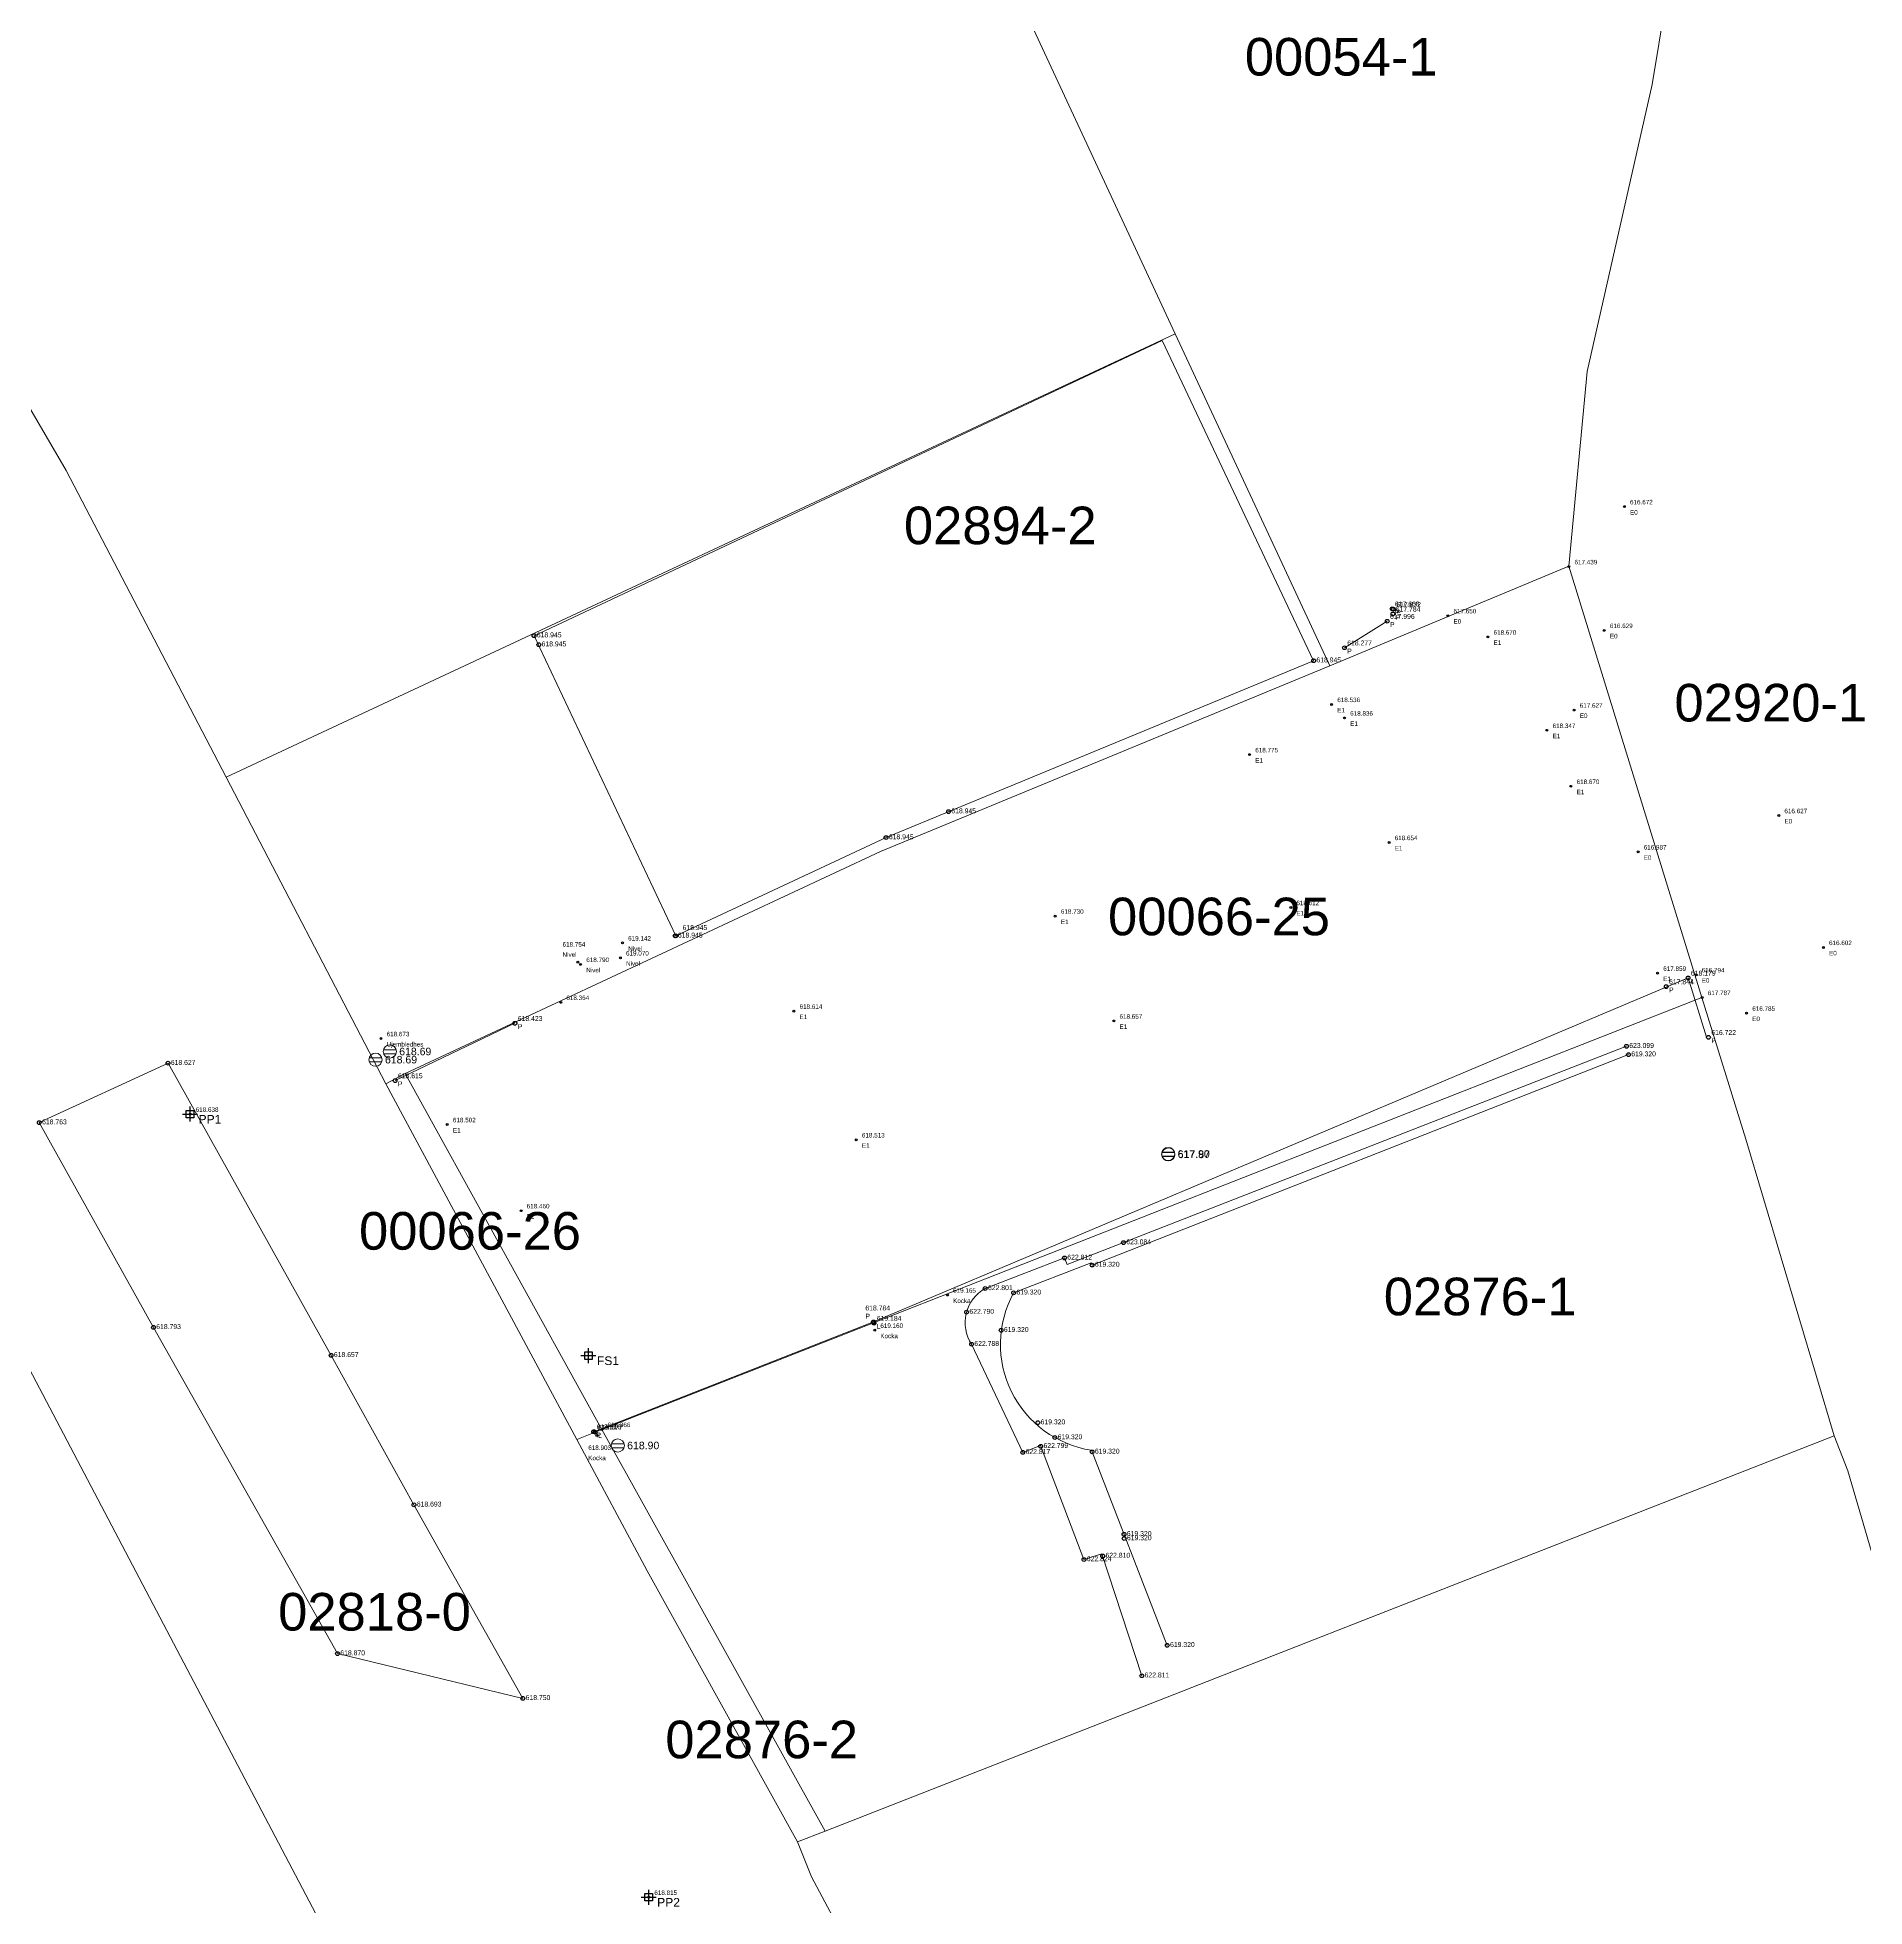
# Model space of a CAD drawing. Header units: metres. Extents: x 7513791 to 7515084, y 4691573 to 4693683.
# Drawn here: x 7513960.2 to 7514057.4, y 4693310.5 to 4693410 of the extents above; entities that cross this region are included whole.
import ezdxf

# ---------------------------------------------------------------- set-up
doc = ezdxf.new("R2010")
doc.units = ezdxf.units.M
for name, color, linetype, lineweight in [('asfalt', 97, 'Continuous', 0), ('asfalt pikat', 97, 'Continuous', 0), ('E0 pikat', 4, 'Continuous', 0), ('E1 pikat', 10, 'Continuous', 0), ('kati 1', 5, 'Continuous', 20), ('kati 1 pikat', 5, 'Continuous', 20), ('Matjet', 210, 'Continuous', 0), ('matjet oborri', 204, 'Continuous', 0), ('muri pikat larte', 195, 'Continuous', 0), ('muri pikat poshte', 30, 'Continuous', 0), ('muri poshte', 30, 'Continuous', 0), ('Parc-Baz', 7, 'Continuous', 0), ('perdhesa', 14, 'Continuous', 20), ('perdhesa pikat', 14, 'Continuous', 20), ('Puset fekali', 30, 'Continuous', 0), ('rrjet', 7, 'Continuous', 0)]:
    doc.layers.add(name, color=color, linetype=linetype, lineweight=lineweight)
doc.styles.get("Standard").update_dxf_attribs({"font": 'arial.ttf'})

# ---------------------------------------------------------------- blocks, each defined once
blk = doc.blocks.new('*U6')
at = {"color": 0, "linetype": 'ByBlock', "lineweight": -2}
blk.add_line((0, 0), (0, 0), dxfattribs=at)
blk.add_circle((0, 0), 0.5, dxfattribs=at)
blk = doc.blocks.new('*U7', base_point=(7513989.762, 4693335.804, 618.816))
at = {"layer": 'muri pikat poshte', "linetype": 'ByBlock', "insert": (7513989.912, 4693335.844, 618.816), "char_height": 0.26, "attachment_point": 4}
blk.add_mtext('{\\C256;618.816\\PP}', dxfattribs=at)
blk = doc.blocks.new('*U8', base_point=(7513989.762, 4693335.804, 618.816))
at = {"layer": 'muri pikat poshte', "linetype": 'ByBlock', "lineweight": -2}
blk.add_blockref('*U7', (7513989.762, 4693335.804, 618.816), dxfattribs=at)
blk = doc.blocks.new('*U9', base_point=(7513989.84, 4693335.78, 619.077))
at = {"layer": 'muri pikat larte', "linetype": 'ByBlock', "insert": (7513989.99, 4693335.82, 619.077), "char_height": 0.26, "attachment_point": 4}
blk.add_mtext('{\\C256;619.077\\PL}', dxfattribs=at)
blk = doc.blocks.new('*U10', base_point=(7513989.84, 4693335.78, 619.077))
at = {"layer": 'muri pikat larte', "linetype": 'ByBlock', "lineweight": -2}
blk.add_blockref('*U9', (7513989.84, 4693335.78, 619.077), dxfattribs=at)
blk = doc.blocks.new('*U11', base_point=(7513989.173, 4693334.71, 618.903))
at = {"layer": 'matjet oborri', "linetype": 'ByBlock', "char_height": 0.24}
for s, insert, attachment_point in [('618.903', (7513989.473, 4693334.95, 618.903), 4), ('Kocka', (7513989.473, 4693334.527, 618.903), 1)]:
    blk.add_mtext(s, dxfattribs=dict(at, insert=insert, attachment_point=attachment_point))
blk = doc.blocks.new('*U12', base_point=(7513989.931, 4693335.602, 618.903))
at = {"layer": 'Matjet', "linetype": 'ByBlock', "lineweight": -2}
blk.add_blockref('*U11', (7513989.173, 4693334.71, 618.903), dxfattribs=at)
blk = doc.blocks.new('Settling Basin - PK ujrat e zeza')
at = {"color": 21, "lineweight": 0, "flags": 128}
for points in [[(-0.95, 0.27), (0.96, 0.27)], [(-0.95, -0.33), (0.96, -0.33)]]:
    blk.add_lwpolyline(points, dxfattribs=at)
at = {"color": 21, "lineweight": 0}
blk.add_circle((0, 0), 1, dxfattribs=at)
blk = doc.blocks.new('Puset_Kan_Atmosferik')
blk.add_blockref('Settling Basin - PK ujrat e zeza', (0, 0))
blk = doc.blocks.new('*U13', base_point=(7513991.042, 4693335.068, 618.902))
at = {"layer": 'Puset fekali', "linetype": 'ByBlock', "insert": (7513991.542, 4693335.068, 618.902), "char_height": 0.4, "attachment_point": 4}
blk.add_mtext('618.90', dxfattribs=at)
blk = doc.blocks.new('*U14', base_point=(7513991.042, 4693335.068, 618.902))
at = {"layer": 'Puset fekali', "color": 0, "linetype": 'ByBlock', "lineweight": -2}
blk.add_blockref('*U13', (7513991.042, 4693335.068, 618.902), dxfattribs=at)
blk = doc.blocks.new('*U15', base_point=(7514004.709, 4693341.2, 619.16))
at = {"layer": 'matjet oborri', "linetype": 'ByBlock', "char_height": 0.24}
for s, insert, attachment_point in [('619.160', (7514005.009, 4693341.44, 619.16), 4), ('Kocka', (7514005.009, 4693341.017, 619.16), 1)]:
    blk.add_mtext(s, dxfattribs=dict(at, insert=insert, attachment_point=attachment_point))
blk = doc.blocks.new('*U16', base_point=(7514004.709, 4693341.2, 619.16))
at = {"layer": 'Matjet', "linetype": 'ByBlock', "lineweight": -2}
blk.add_blockref('*U15', (7514004.709, 4693341.2, 619.16), dxfattribs=at)
blk = doc.blocks.new('*U17', base_point=(7514004.671, 4693341.576, 619.184))
at = {"layer": 'muri pikat larte', "linetype": 'ByBlock', "insert": (7514004.821, 4693341.616, 619.184), "char_height": 0.26, "attachment_point": 4}
blk.add_mtext('{\\C256;619.184\\PL}', dxfattribs=at)
blk = doc.blocks.new('*U18', base_point=(7514004.671, 4693341.576, 619.184))
at = {"layer": 'muri pikat larte', "linetype": 'ByBlock', "lineweight": -2}
blk.add_blockref('*U17', (7514004.671, 4693341.576, 619.184), dxfattribs=at)
blk = doc.blocks.new('*U19', base_point=(7514004.063, 4693342.127, 618.784))
at = {"layer": 'muri pikat poshte', "linetype": 'ByBlock', "insert": (7514004.213, 4693342.167, 618.784), "char_height": 0.26, "attachment_point": 4}
blk.add_mtext('{\\C256;618.784\\PP}', dxfattribs=at)
blk = doc.blocks.new('*U20', base_point=(7514004.646, 4693341.641, 618.784))
at = {"layer": 'muri pikat poshte', "linetype": 'ByBlock', "lineweight": -2}
blk.add_blockref('*U19', (7514004.063, 4693342.127, 618.784), dxfattribs=at)
blk = doc.blocks.new('*U21', base_point=(7514008.58, 4693343.074, 619.165))
at = {"layer": 'matjet oborri', "linetype": 'ByBlock', "char_height": 0.24}
for s, insert, attachment_point in [('619.165', (7514008.88, 4693343.314, 619.165), 4), ('Kocka', (7514008.88, 4693342.891, 619.165), 1)]:
    blk.add_mtext(s, dxfattribs=dict(at, insert=insert, attachment_point=attachment_point))
blk = doc.blocks.new('*U22', base_point=(7514008.58, 4693343.074, 619.165))
at = {"layer": 'Matjet', "linetype": 'ByBlock', "lineweight": -2}
blk.add_blockref('*U21', (7514008.58, 4693343.074, 619.165), dxfattribs=at)
blk = doc.blocks.new('*U23', base_point=(7514020.321, 4693350.575, 617.905))
at = {"layer": 'Puset fekali', "linetype": 'ByBlock', "insert": (7514020.821, 4693350.575, 617.905), "char_height": 0.4, "attachment_point": 4}
blk.add_mtext('617.90', dxfattribs=at)
blk = doc.blocks.new('*U24', base_point=(7514020.321, 4693350.575, 617.905))
at = {"layer": 'Puset fekali', "color": 0, "linetype": 'ByBlock', "lineweight": -2}
blk.add_blockref('*U23', (7514020.321, 4693350.575, 617.905), dxfattribs=at)
blk = doc.blocks.new('*U25', base_point=(7514020.331, 4693350.553, 617.869))
at = {"layer": 'Puset fekali', "linetype": 'ByBlock', "insert": (7514020.831, 4693350.553, 617.869), "char_height": 0.4, "attachment_point": 4}
blk.add_mtext('617.87', dxfattribs=at)
blk = doc.blocks.new('*U26', base_point=(7514020.331, 4693350.553, 617.869))
at = {"layer": 'Puset fekali', "color": 0, "linetype": 'ByBlock', "lineweight": -2}
blk.add_blockref('*U25', (7514020.331, 4693350.553, 617.869), dxfattribs=at)
blk = doc.blocks.new('*U27', base_point=(7514046.813, 4693359.477, 617.844))
at = {"layer": 'muri pikat poshte', "linetype": 'ByBlock', "insert": (7514046.963, 4693359.517, 617.844), "char_height": 0.26, "attachment_point": 4}
blk.add_mtext('{\\C256;617.844\\PP}', dxfattribs=at)
blk = doc.blocks.new('*U28', base_point=(7514046.813, 4693359.477, 617.844))
at = {"layer": 'muri pikat poshte', "linetype": 'ByBlock', "lineweight": -2}
blk.add_blockref('*U27', (7514046.813, 4693359.477, 617.844), dxfattribs=at)
blk = doc.blocks.new('*U29', base_point=(7514047.976, 4693359.939, 618.179))
at = {"layer": 'muri pikat larte', "linetype": 'ByBlock', "insert": (7514048.126, 4693359.979, 618.179), "char_height": 0.26, "attachment_point": 4}
blk.add_mtext('{\\C256;618.179\\PL}', dxfattribs=at)
blk = doc.blocks.new('*U30', base_point=(7514047.976, 4693359.939, 618.179))
at = {"layer": 'muri pikat larte', "linetype": 'ByBlock', "lineweight": -2}
blk.add_blockref('*U29', (7514047.976, 4693359.939, 618.179), dxfattribs=at)
blk = doc.blocks.new('*U31', base_point=(7514046.356, 4693360.193, 617.859))
at = {"layer": 'E1 pikat', "linetype": 'ByBlock', "char_height": 0.24}
for s, insert, attachment_point in [('617.859', (7514046.656, 4693360.433, 617.859), 4), ('E1', (7514046.656, 4693360.01, 617.859), 1)]:
    blk.add_mtext(s, dxfattribs=dict(at, insert=insert, attachment_point=attachment_point))
blk = doc.blocks.new('*U32', base_point=(7514046.356, 4693360.193, 617.859))
at = {"layer": 'E1 pikat', "linetype": 'ByBlock', "lineweight": -2}
blk.add_blockref('*U31', (7514046.356, 4693360.193, 617.859), dxfattribs=at)
blk = doc.blocks.new('*U33', base_point=(7514048.4, 4693360.111, 616.794))
at = {"layer": 'E0 pikat', "linetype": 'ByBlock', "char_height": 0.24}
for s, insert, attachment_point in [('616.794', (7514048.7, 4693360.351, 616.794), 4), ('E0', (7514048.7, 4693359.928, 616.794), 1)]:
    blk.add_mtext(s, dxfattribs=dict(at, insert=insert, attachment_point=attachment_point))
blk = doc.blocks.new('*U34', base_point=(7514048.4, 4693360.111, 616.794))
at = {"layer": 'E0 pikat', "linetype": 'ByBlock', "lineweight": -2}
blk.add_blockref('*U33', (7514048.4, 4693360.111, 616.794), dxfattribs=at)
blk = doc.blocks.new('*U35', base_point=(7514051.09, 4693358.069, 616.785))
at = {"layer": 'E0 pikat', "linetype": 'ByBlock', "char_height": 0.24}
for s, insert, attachment_point in [('616.785', (7514051.39, 4693358.309, 616.785), 4), ('E0', (7514051.39, 4693357.886, 616.785), 1)]:
    blk.add_mtext(s, dxfattribs=dict(at, insert=insert, attachment_point=attachment_point))
blk = doc.blocks.new('*U36', base_point=(7514051.09, 4693358.069, 616.785))
at = {"layer": 'E0 pikat', "linetype": 'ByBlock', "lineweight": -2}
blk.add_blockref('*U35', (7514051.09, 4693358.069, 616.785), dxfattribs=at)
blk = doc.blocks.new('*U37', base_point=(7514049.062, 4693356.781, 616.722))
at = {"layer": 'muri pikat poshte', "linetype": 'ByBlock', "insert": (7514049.212, 4693356.821, 616.722), "char_height": 0.26, "attachment_point": 4}
blk.add_mtext('{\\C256;616.722\\PP}', dxfattribs=at)
blk = doc.blocks.new('*U38', base_point=(7514049.062, 4693356.781, 616.722))
at = {"layer": 'muri pikat poshte', "linetype": 'ByBlock', "lineweight": -2}
blk.add_blockref('*U37', (7514049.062, 4693356.781, 616.722), dxfattribs=at)
blk = doc.blocks.new('*U39', base_point=(7514055.173, 4693361.564, 616.602))
at = {"layer": 'E0 pikat', "linetype": 'ByBlock', "char_height": 0.24}
for s, insert, attachment_point in [('616.602', (7514055.473, 4693361.804, 616.602), 4), ('E0', (7514055.473, 4693361.381, 616.602), 1)]:
    blk.add_mtext(s, dxfattribs=dict(at, insert=insert, attachment_point=attachment_point))
blk = doc.blocks.new('*U40', base_point=(7514055.173, 4693361.564, 616.602))
at = {"layer": 'E0 pikat', "linetype": 'ByBlock', "lineweight": -2}
blk.add_blockref('*U39', (7514055.173, 4693361.564, 616.602), dxfattribs=at)
blk = doc.blocks.new('*U41', base_point=(7514052.8, 4693368.58, 616.627))
at = {"layer": 'E0 pikat', "linetype": 'ByBlock', "char_height": 0.24}
for s, insert, attachment_point in [('616.627', (7514053.1, 4693368.82, 616.627), 4), ('E0', (7514053.1, 4693368.397, 616.627), 1)]:
    blk.add_mtext(s, dxfattribs=dict(at, insert=insert, attachment_point=attachment_point))
blk = doc.blocks.new('*U42', base_point=(7514052.8, 4693368.58, 616.627))
at = {"layer": 'E0 pikat', "linetype": 'ByBlock', "lineweight": -2}
blk.add_blockref('*U41', (7514052.8, 4693368.58, 616.627), dxfattribs=at)
blk = doc.blocks.new('*U43', base_point=(7514045.315, 4693366.648, 616.987))
at = {"layer": 'E0 pikat', "linetype": 'ByBlock', "char_height": 0.24}
for s, insert, attachment_point in [('616.987', (7514045.615, 4693366.888, 616.987), 4), ('E0', (7514045.615, 4693366.465, 616.987), 1)]:
    blk.add_mtext(s, dxfattribs=dict(at, insert=insert, attachment_point=attachment_point))
blk = doc.blocks.new('*U44', base_point=(7514045.315, 4693366.648, 616.987))
at = {"layer": 'E0 pikat', "linetype": 'ByBlock', "lineweight": -2}
blk.add_blockref('*U43', (7514045.315, 4693366.648, 616.987), dxfattribs=at)
blk = doc.blocks.new('*U45', base_point=(7514044.586, 4693385.01, 616.672))
at = {"layer": 'E0 pikat', "linetype": 'ByBlock', "char_height": 0.24}
for s, insert, attachment_point in [('616.672', (7514044.886, 4693385.25, 616.672), 4), ('E0', (7514044.886, 4693384.827, 616.672), 1)]:
    blk.add_mtext(s, dxfattribs=dict(at, insert=insert, attachment_point=attachment_point))
blk = doc.blocks.new('*U46', base_point=(7514044.586, 4693385.01, 616.672))
at = {"layer": 'E0 pikat', "linetype": 'ByBlock', "lineweight": -2}
blk.add_blockref('*U45', (7514044.586, 4693385.01, 616.672), dxfattribs=at)
blk = doc.blocks.new('*U47', base_point=(7514043.518, 4693378.427, 616.629))
at = {"layer": 'E0 pikat', "linetype": 'ByBlock', "char_height": 0.24}
for s, insert, attachment_point in [('616.629', (7514043.818, 4693378.667, 616.629), 4), ('E0', (7514043.818, 4693378.244, 616.629), 1)]:
    blk.add_mtext(s, dxfattribs=dict(at, insert=insert, attachment_point=attachment_point))
blk = doc.blocks.new('*U48', base_point=(7514043.518, 4693378.427, 616.629))
at = {"layer": 'E0 pikat', "linetype": 'ByBlock', "lineweight": -2}
blk.add_blockref('*U47', (7514043.518, 4693378.427, 616.629), dxfattribs=at)
blk = doc.blocks.new('*U49', base_point=(7514041.914, 4693374.192, 617.627))
at = {"layer": 'E0 pikat', "linetype": 'ByBlock', "char_height": 0.24}
for s, insert, attachment_point in [('617.627', (7514042.214, 4693374.432, 617.627), 4), ('E0', (7514042.214, 4693374.009, 617.627), 1)]:
    blk.add_mtext(s, dxfattribs=dict(at, insert=insert, attachment_point=attachment_point))
blk = doc.blocks.new('*U50', base_point=(7514041.914, 4693374.192, 617.627))
at = {"layer": 'E0 pikat', "linetype": 'ByBlock', "lineweight": -2}
blk.add_blockref('*U49', (7514041.914, 4693374.192, 617.627), dxfattribs=at)
blk = doc.blocks.new('*U51', base_point=(7514040.469, 4693373.112, 618.347))
at = {"layer": 'E1 pikat', "linetype": 'ByBlock', "char_height": 0.24}
for s, insert, attachment_point in [('618.347', (7514040.769, 4693373.352, 618.347), 4), ('E1', (7514040.769, 4693372.929, 618.347), 1)]:
    blk.add_mtext(s, dxfattribs=dict(at, insert=insert, attachment_point=attachment_point))
blk = doc.blocks.new('*U52', base_point=(7514040.469, 4693373.112, 618.347))
at = {"layer": 'E1 pikat', "linetype": 'ByBlock', "lineweight": -2}
blk.add_blockref('*U51', (7514040.469, 4693373.112, 618.347), dxfattribs=at)
blk = doc.blocks.new('*U53', base_point=(7514037.327, 4693378.077, 618.67))
at = {"layer": 'E1 pikat', "linetype": 'ByBlock', "char_height": 0.24}
for s, insert, attachment_point in [('618.670', (7514037.627, 4693378.317, 618.67), 4), ('E1', (7514037.627, 4693377.894, 618.67), 1)]:
    blk.add_mtext(s, dxfattribs=dict(at, insert=insert, attachment_point=attachment_point))
blk = doc.blocks.new('*U54', base_point=(7514037.327, 4693378.077, 618.67))
at = {"layer": 'E1 pikat', "linetype": 'ByBlock', "lineweight": -2}
blk.add_blockref('*U53', (7514037.327, 4693378.077, 618.67), dxfattribs=at)
blk = doc.blocks.new('*U55', base_point=(7514035.197, 4693379.21, 617.65))
at = {"layer": 'E0 pikat', "linetype": 'ByBlock', "char_height": 0.24}
for s, insert, attachment_point in [('617.650', (7514035.497, 4693379.45, 617.65), 4), ('E0', (7514035.497, 4693379.027, 617.65), 1)]:
    blk.add_mtext(s, dxfattribs=dict(at, insert=insert, attachment_point=attachment_point))
blk = doc.blocks.new('*U56', base_point=(7514035.197, 4693379.21, 617.65))
at = {"layer": 'E0 pikat', "linetype": 'ByBlock', "lineweight": -2}
blk.add_blockref('*U55', (7514035.197, 4693379.21, 617.65), dxfattribs=at)
blk = doc.blocks.new('*U57', base_point=(7514031.97, 4693378.913, 617.996))
at = {"layer": 'muri pikat poshte', "linetype": 'ByBlock', "insert": (7514032.12, 4693378.953, 617.996), "char_height": 0.26, "attachment_point": 4}
blk.add_mtext('{\\C256;617.996\\PP}', dxfattribs=at)
blk = doc.blocks.new('*U58', base_point=(7514031.97, 4693378.913, 617.996))
at = {"layer": 'muri pikat poshte', "linetype": 'ByBlock', "lineweight": -2}
blk.add_blockref('*U57', (7514031.97, 4693378.913, 617.996), dxfattribs=at)
blk = doc.blocks.new('*U59', base_point=(7514032.275, 4693379.3, 617.784))
at = {"layer": 'muri pikat poshte', "linetype": 'ByBlock', "insert": (7514032.425, 4693379.34, 617.784), "char_height": 0.26, "attachment_point": 4}
blk.add_mtext('{\\C256;617.784\\PP}', dxfattribs=at)
blk = doc.blocks.new('*U60', base_point=(7514032.275, 4693379.3, 617.784))
at = {"layer": 'muri pikat poshte', "linetype": 'ByBlock', "lineweight": -2}
blk.add_blockref('*U59', (7514032.275, 4693379.3, 617.784), dxfattribs=at)
blk = doc.blocks.new('*U61', base_point=(7514032.304, 4693379.555, 617.672))
at = {"layer": 'muri pikat poshte', "linetype": 'ByBlock', "insert": (7514032.454, 4693379.595, 617.672), "char_height": 0.26, "attachment_point": 4}
blk.add_mtext('{\\C256;617.672\\PP}', dxfattribs=at)
blk = doc.blocks.new('*U62', base_point=(7514032.304, 4693379.555, 617.672))
at = {"layer": 'muri pikat poshte', "linetype": 'ByBlock', "lineweight": -2}
blk.add_blockref('*U61', (7514032.304, 4693379.555, 617.672), dxfattribs=at)
blk = doc.blocks.new('*U63', base_point=(7514032.232, 4693379.575, 617.668))
at = {"layer": 'muri pikat poshte', "linetype": 'ByBlock', "insert": (7514032.382, 4693379.615, 617.668), "char_height": 0.26, "attachment_point": 4}
blk.add_mtext('{\\C256;617.668\\PP}', dxfattribs=at)
blk = doc.blocks.new('*U64', base_point=(7514032.232, 4693379.575, 617.668))
at = {"layer": 'muri pikat poshte', "linetype": 'ByBlock', "lineweight": -2}
blk.add_blockref('*U63', (7514032.232, 4693379.575, 617.668), dxfattribs=at)
blk = doc.blocks.new('*U65', base_point=(7514029.695, 4693377.502, 618.277))
at = {"layer": 'muri pikat poshte', "linetype": 'ByBlock', "insert": (7514029.845, 4693377.542, 618.277), "char_height": 0.26, "attachment_point": 4}
blk.add_mtext('{\\C256;618.277\\PP}', dxfattribs=at)
blk = doc.blocks.new('*U66', base_point=(7514029.695, 4693377.502, 618.277))
at = {"layer": 'muri pikat poshte', "linetype": 'ByBlock', "lineweight": -2}
blk.add_blockref('*U65', (7514029.695, 4693377.502, 618.277), dxfattribs=at)
blk = doc.blocks.new('*U67', base_point=(7514041.746, 4693370.134, 618.67))
at = {"layer": 'E1 pikat', "linetype": 'ByBlock', "char_height": 0.24}
for s, insert, attachment_point in [('618.670', (7514042.046, 4693370.374, 618.67), 4), ('E1', (7514042.046, 4693369.951, 618.67), 1)]:
    blk.add_mtext(s, dxfattribs=dict(at, insert=insert, attachment_point=attachment_point))
blk = doc.blocks.new('*U68', base_point=(7514041.746, 4693370.134, 618.67))
at = {"layer": 'E1 pikat', "linetype": 'ByBlock', "lineweight": -2}
blk.add_blockref('*U67', (7514041.746, 4693370.134, 618.67), dxfattribs=at)
blk = doc.blocks.new('*U69', base_point=(7514032.071, 4693367.147, 618.654))
at = {"layer": 'E1 pikat', "linetype": 'ByBlock', "char_height": 0.24}
for s, insert, attachment_point in [('618.654', (7514032.371, 4693367.387, 618.654), 4), ('E1', (7514032.371, 4693366.964, 618.654), 1)]:
    blk.add_mtext(s, dxfattribs=dict(at, insert=insert, attachment_point=attachment_point))
blk = doc.blocks.new('*U70', base_point=(7514032.071, 4693367.147, 618.654))
at = {"layer": 'E1 pikat', "linetype": 'ByBlock', "lineweight": -2}
blk.add_blockref('*U69', (7514032.071, 4693367.147, 618.654), dxfattribs=at)
blk = doc.blocks.new('*U71', base_point=(7514029.702, 4693373.768, 618.836))
at = {"layer": 'E1 pikat', "linetype": 'ByBlock', "char_height": 0.24}
for s, insert, attachment_point in [('618.836', (7514030.002, 4693374.008, 618.836), 4), ('E1', (7514030.002, 4693373.585, 618.836), 1)]:
    blk.add_mtext(s, dxfattribs=dict(at, insert=insert, attachment_point=attachment_point))
blk = doc.blocks.new('*U72', base_point=(7514029.702, 4693373.768, 618.836))
at = {"layer": 'E1 pikat', "linetype": 'ByBlock', "lineweight": -2}
blk.add_blockref('*U71', (7514029.702, 4693373.768, 618.836), dxfattribs=at)
blk = doc.blocks.new('*U73', base_point=(7514029.016, 4693374.49, 618.536))
at = {"layer": 'E1 pikat', "linetype": 'ByBlock', "char_height": 0.24}
for s, insert, attachment_point in [('618.536', (7514029.316, 4693374.73, 618.536), 4), ('E1', (7514029.316, 4693374.307, 618.536), 1)]:
    blk.add_mtext(s, dxfattribs=dict(at, insert=insert, attachment_point=attachment_point))
blk = doc.blocks.new('*U74', base_point=(7514029.016, 4693374.49, 618.536))
at = {"layer": 'E1 pikat', "linetype": 'ByBlock', "lineweight": -2}
blk.add_blockref('*U73', (7514029.016, 4693374.49, 618.536), dxfattribs=at)
blk = doc.blocks.new('*U75', base_point=(7514024.652, 4693371.817, 618.775))
at = {"layer": 'E1 pikat', "linetype": 'ByBlock', "char_height": 0.24}
for s, insert, attachment_point in [('618.775', (7514024.952, 4693372.057, 618.775), 4), ('E1', (7514024.952, 4693371.634, 618.775), 1)]:
    blk.add_mtext(s, dxfattribs=dict(at, insert=insert, attachment_point=attachment_point))
blk = doc.blocks.new('*U76', base_point=(7514024.652, 4693371.817, 618.775))
at = {"layer": 'E1 pikat', "linetype": 'ByBlock', "lineweight": -2}
blk.add_blockref('*U75', (7514024.652, 4693371.817, 618.775), dxfattribs=at)
blk = doc.blocks.new('*U77', base_point=(7514026.839, 4693363.689, 618.612))
at = {"layer": 'E1 pikat', "linetype": 'ByBlock', "char_height": 0.24}
for s, insert, attachment_point in [('618.612', (7514027.139, 4693363.929, 618.612), 4), ('E1', (7514027.139, 4693363.506, 618.612), 1)]:
    blk.add_mtext(s, dxfattribs=dict(at, insert=insert, attachment_point=attachment_point))
blk = doc.blocks.new('*U78', base_point=(7514026.839, 4693363.689, 618.612))
at = {"layer": 'E1 pikat', "linetype": 'ByBlock', "lineweight": -2}
blk.add_blockref('*U77', (7514026.839, 4693363.689, 618.612), dxfattribs=at)
blk = doc.blocks.new('*U79', base_point=(7514017.431, 4693357.651, 618.657))
at = {"layer": 'E1 pikat', "linetype": 'ByBlock', "char_height": 0.24}
for s, insert, attachment_point in [('618.657', (7514017.731, 4693357.891, 618.657), 4), ('E1', (7514017.731, 4693357.468, 618.657), 1)]:
    blk.add_mtext(s, dxfattribs=dict(at, insert=insert, attachment_point=attachment_point))
blk = doc.blocks.new('*U80', base_point=(7514017.431, 4693357.651, 618.657))
at = {"layer": 'E1 pikat', "linetype": 'ByBlock', "lineweight": -2}
blk.add_blockref('*U79', (7514017.431, 4693357.651, 618.657), dxfattribs=at)
blk = doc.blocks.new('*U81', base_point=(7514014.313, 4693363.231, 618.73))
at = {"layer": 'E1 pikat', "linetype": 'ByBlock', "char_height": 0.24}
for s, insert, attachment_point in [('618.730', (7514014.613, 4693363.471, 618.73), 4), ('E1', (7514014.613, 4693363.048, 618.73), 1)]:
    blk.add_mtext(s, dxfattribs=dict(at, insert=insert, attachment_point=attachment_point))
blk = doc.blocks.new('*U82', base_point=(7514014.313, 4693363.231, 618.73))
at = {"layer": 'E1 pikat', "linetype": 'ByBlock', "lineweight": -2}
blk.add_blockref('*U81', (7514014.313, 4693363.231, 618.73), dxfattribs=at)
blk = doc.blocks.new('*U83', base_point=(7514003.73, 4693351.331, 618.513))
at = {"layer": 'E1 pikat', "linetype": 'ByBlock', "char_height": 0.24}
for s, insert, attachment_point in [('618.513', (7514004.03, 4693351.571, 618.513), 4), ('E1', (7514004.03, 4693351.148, 618.513), 1)]:
    blk.add_mtext(s, dxfattribs=dict(at, insert=insert, attachment_point=attachment_point))
blk = doc.blocks.new('*U84', base_point=(7514003.73, 4693351.331, 618.513))
at = {"layer": 'E1 pikat', "linetype": 'ByBlock', "lineweight": -2}
blk.add_blockref('*U83', (7514003.73, 4693351.331, 618.513), dxfattribs=at)
blk = doc.blocks.new('*U85', base_point=(7514000.411, 4693358.175, 618.614))
at = {"layer": 'E1 pikat', "linetype": 'ByBlock', "char_height": 0.24}
for s, insert, attachment_point in [('618.614', (7514000.711, 4693358.415, 618.614), 4), ('E1', (7514000.711, 4693357.992, 618.614), 1)]:
    blk.add_mtext(s, dxfattribs=dict(at, insert=insert, attachment_point=attachment_point))
blk = doc.blocks.new('*U86', base_point=(7514000.411, 4693358.175, 618.614))
at = {"layer": 'E1 pikat', "linetype": 'ByBlock', "lineweight": -2}
blk.add_blockref('*U85', (7514000.411, 4693358.175, 618.614), dxfattribs=at)
blk = doc.blocks.new('*U87', base_point=(7513985.9, 4693347.56, 618.46))
at = {"layer": 'E1 pikat', "linetype": 'ByBlock', "char_height": 0.24}
for s, insert, attachment_point in [('618.460', (7513986.2, 4693347.8, 618.46), 4), ('E1', (7513986.2, 4693347.377, 618.46), 1)]:
    blk.add_mtext(s, dxfattribs=dict(at, insert=insert, attachment_point=attachment_point))
blk = doc.blocks.new('*U88', base_point=(7513985.9, 4693347.56, 618.46))
at = {"layer": 'E1 pikat', "linetype": 'ByBlock', "lineweight": -2}
blk.add_blockref('*U87', (7513985.9, 4693347.56, 618.46), dxfattribs=at)
blk = doc.blocks.new('*U89', base_point=(7513981.974, 4693352.14, 618.502))
at = {"layer": 'E1 pikat', "linetype": 'ByBlock', "char_height": 0.24}
for s, insert, attachment_point in [('618.502', (7513982.274, 4693352.38, 618.502), 4), ('E1', (7513982.274, 4693351.957, 618.502), 1)]:
    blk.add_mtext(s, dxfattribs=dict(at, insert=insert, attachment_point=attachment_point))
blk = doc.blocks.new('*U90', base_point=(7513981.974, 4693352.14, 618.502))
at = {"layer": 'E1 pikat', "linetype": 'ByBlock', "lineweight": -2}
blk.add_blockref('*U89', (7513981.974, 4693352.14, 618.502), dxfattribs=at)
blk = doc.blocks.new('*U91', base_point=(7513979.198, 4693354.478, 618.615))
at = {"layer": 'muri pikat poshte', "linetype": 'ByBlock', "insert": (7513979.348, 4693354.518, 618.615), "char_height": 0.26, "attachment_point": 4}
blk.add_mtext('{\\C256;618.615\\PP}', dxfattribs=at)
blk = doc.blocks.new('*U92', base_point=(7513979.198, 4693354.478, 618.615))
at = {"layer": 'muri pikat poshte', "linetype": 'ByBlock', "lineweight": -2}
blk.add_blockref('*U91', (7513979.198, 4693354.478, 618.615), dxfattribs=at)
blk = doc.blocks.new('*U93', base_point=(7513985.574, 4693357.526, 618.423))
at = {"layer": 'muri pikat poshte', "linetype": 'ByBlock', "insert": (7513985.724, 4693357.566, 618.423), "char_height": 0.26, "attachment_point": 4}
blk.add_mtext('{\\C256;618.423\\PP}', dxfattribs=at)
blk = doc.blocks.new('*U94', base_point=(7513985.574, 4693357.526, 618.423))
at = {"layer": 'muri pikat poshte', "linetype": 'ByBlock', "lineweight": -2}
blk.add_blockref('*U93', (7513985.574, 4693357.526, 618.423), dxfattribs=at)
blk = doc.blocks.new('*U95', base_point=(7513978.159, 4693355.59, 618.693))
at = {"layer": 'Puset fekali', "linetype": 'ByBlock', "insert": (7513978.659, 4693355.59, 618.693), "char_height": 0.4, "attachment_point": 4}
blk.add_mtext('618.69', dxfattribs=at)
blk = doc.blocks.new('*U96', base_point=(7513978.159, 4693355.59, 618.693))
at = {"layer": 'Puset fekali', "color": 0, "linetype": 'ByBlock', "lineweight": -2}
blk.add_blockref('*U95', (7513978.159, 4693355.59, 618.693), dxfattribs=at)
blk = doc.blocks.new('*U97', base_point=(7513978.916, 4693356.025, 618.688))
at = {"layer": 'Puset fekali', "linetype": 'ByBlock', "insert": (7513979.416, 4693356.025, 618.688), "char_height": 0.4, "attachment_point": 4}
blk.add_mtext('618.69', dxfattribs=at)
blk = doc.blocks.new('*U98', base_point=(7513978.916, 4693356.025, 618.688))
at = {"layer": 'Puset fekali', "color": 0, "linetype": 'ByBlock', "lineweight": -2}
blk.add_blockref('*U97', (7513978.916, 4693356.025, 618.688), dxfattribs=at)
blk = doc.blocks.new('*U99', base_point=(7513978.448, 4693356.714, 618.673))
at = {"layer": 'matjet oborri', "linetype": 'ByBlock', "char_height": 0.24}
for s, insert, attachment_point in [('618.673', (7513978.748, 4693356.954, 618.673), 4), ('Ujembledhes', (7513978.748, 4693356.531, 618.673), 1)]:
    blk.add_mtext(s, dxfattribs=dict(at, insert=insert, attachment_point=attachment_point))
blk = doc.blocks.new('*U100', base_point=(7513978.448, 4693356.714, 618.673))
at = {"layer": 'Matjet', "linetype": 'ByBlock', "lineweight": -2}
blk.add_blockref('*U99', (7513978.448, 4693356.714, 618.673), dxfattribs=at)
blk = doc.blocks.new('*U101', base_point=(7513989.067, 4693360.662, 618.79))
at = {"layer": 'matjet oborri', "linetype": 'ByBlock', "char_height": 0.24}
for s, insert, attachment_point in [('618.790', (7513989.367, 4693360.902, 618.79), 4), ('Nivel', (7513989.367, 4693360.479, 618.79), 1)]:
    blk.add_mtext(s, dxfattribs=dict(at, insert=insert, attachment_point=attachment_point))
blk = doc.blocks.new('*U102', base_point=(7513989.067, 4693360.662, 618.79))
at = {"layer": 'Matjet', "linetype": 'ByBlock', "lineweight": -2}
blk.add_blockref('*U101', (7513989.067, 4693360.662, 618.79), dxfattribs=at)
blk = doc.blocks.new('*U103', base_point=(7513987.805, 4693361.486, 618.754))
at = {"layer": 'matjet oborri', "linetype": 'ByBlock', "char_height": 0.24}
for s, insert, attachment_point in [('618.754', (7513988.105, 4693361.726, 618.754), 4), ('Nivel', (7513988.105, 4693361.304, 618.754), 1)]:
    blk.add_mtext(s, dxfattribs=dict(at, insert=insert, attachment_point=attachment_point))
blk = doc.blocks.new('*U104', base_point=(7513988.915, 4693360.781, 618.754))
at = {"layer": 'Matjet', "linetype": 'ByBlock', "lineweight": -2}
blk.add_blockref('*U103', (7513987.805, 4693361.486, 618.754), dxfattribs=at)
blk = doc.blocks.new('*U105', base_point=(7513991.181, 4693361.011, 619.07))
at = {"layer": 'matjet oborri', "linetype": 'ByBlock', "char_height": 0.24}
for s, insert, attachment_point in [('619.070', (7513991.481, 4693361.251, 619.07), 4), ('Nivel', (7513991.481, 4693360.828, 619.07), 1)]:
    blk.add_mtext(s, dxfattribs=dict(at, insert=insert, attachment_point=attachment_point))
blk = doc.blocks.new('*U106', base_point=(7513991.181, 4693361.011, 619.07))
at = {"layer": 'Matjet', "linetype": 'ByBlock', "lineweight": -2}
blk.add_blockref('*U105', (7513991.181, 4693361.011, 619.07), dxfattribs=at)
blk = doc.blocks.new('*U107', base_point=(7513991.295, 4693361.803, 619.142))
at = {"layer": 'matjet oborri', "linetype": 'ByBlock', "char_height": 0.24}
for s, insert, attachment_point in [('619.142', (7513991.595, 4693362.043, 619.142), 4), ('Nivel', (7513991.595, 4693361.62, 619.142), 1)]:
    blk.add_mtext(s, dxfattribs=dict(at, insert=insert, attachment_point=attachment_point))
blk = doc.blocks.new('*U108', base_point=(7513991.295, 4693361.803, 619.142))
at = {"layer": 'Matjet', "linetype": 'ByBlock', "lineweight": -2}
blk.add_blockref('*U107', (7513991.295, 4693361.803, 619.142), dxfattribs=at)
blk = doc.blocks.new('*U109', base_point=(7513967.118, 4693355.405, 618.627))
at = {"layer": 'asfalt pikat', "linetype": 'ByBlock', "insert": (7513967.268, 4693355.445, 618.627), "char_height": 0.26, "attachment_point": 4}
blk.add_mtext('{\\C256;618.627}', dxfattribs=at)
blk = doc.blocks.new('*U110', base_point=(7513967.118, 4693355.405, 618.627))
at = {"layer": 'asfalt pikat', "linetype": 'ByBlock', "lineweight": -2}
blk.add_blockref('*U109', (7513967.118, 4693355.405, 618.627), dxfattribs=at)
blk = doc.blocks.new('*U111', base_point=(7513968.292, 4693352.695, 618.638))
at = {"layer": 'matjet oborri', "linetype": 'ByBlock', "insert": (7513968.592, 4693352.935, 618.638), "char_height": 0.24, "attachment_point": 4}
blk.add_mtext('618.638', dxfattribs=at)
blk = doc.blocks.new('*U112', base_point=(7513968.292, 4693352.695, 618.638))
at = {"layer": 'Matjet', "linetype": 'ByBlock', "lineweight": -2}
blk.add_blockref('*U111', (7513968.292, 4693352.695, 618.638), dxfattribs=at)
blk = doc.blocks.new('*U113', base_point=(7513960.27, 4693352.242, 618.763))
at = {"layer": 'asfalt pikat', "linetype": 'ByBlock', "insert": (7513960.42, 4693352.282, 618.763), "char_height": 0.26, "attachment_point": 4}
blk.add_mtext('{\\C256;618.763}', dxfattribs=at)
blk = doc.blocks.new('*U114', base_point=(7513960.27, 4693352.242, 618.763))
at = {"layer": 'asfalt pikat', "linetype": 'ByBlock', "lineweight": -2}
blk.add_blockref('*U113', (7513960.27, 4693352.242, 618.763), dxfattribs=at)
blk = doc.blocks.new('*U115', base_point=(7513966.342, 4693341.352, 618.793))
at = {"layer": 'asfalt pikat', "linetype": 'ByBlock', "insert": (7513966.492, 4693341.392, 618.793), "char_height": 0.26, "attachment_point": 4}
blk.add_mtext('{\\C256;618.793}', dxfattribs=at)
blk = doc.blocks.new('*U116', base_point=(7513966.342, 4693341.352, 618.793))
at = {"layer": 'asfalt pikat', "linetype": 'ByBlock', "lineweight": -2}
blk.add_blockref('*U115', (7513966.342, 4693341.352, 618.793), dxfattribs=at)
blk = doc.blocks.new('*U117', base_point=(7513976.135, 4693323.997, 618.87))
at = {"layer": 'asfalt pikat', "linetype": 'ByBlock', "insert": (7513976.285, 4693324.037, 618.87), "char_height": 0.26, "attachment_point": 4}
blk.add_mtext('{\\C256;618.870}', dxfattribs=at)
blk = doc.blocks.new('*U118', base_point=(7513976.135, 4693323.997, 618.87))
at = {"layer": 'asfalt pikat', "linetype": 'ByBlock', "lineweight": -2}
blk.add_blockref('*U117', (7513976.135, 4693323.997, 618.87), dxfattribs=at)
blk = doc.blocks.new('*U119', base_point=(7513992.687, 4693311.042, 618.815))
at = {"layer": 'matjet oborri', "linetype": 'ByBlock', "insert": (7513992.987, 4693311.282, 618.815), "char_height": 0.24, "attachment_point": 4}
blk.add_mtext('618.815', dxfattribs=at)
blk = doc.blocks.new('*U120', base_point=(7513992.687, 4693311.042, 618.815))
at = {"layer": 'Matjet', "linetype": 'ByBlock', "lineweight": -2}
blk.add_blockref('*U119', (7513992.687, 4693311.042, 618.815), dxfattribs=at)
blk = doc.blocks.new('*U121', base_point=(7513985.994, 4693321.62, 618.75))
at = {"layer": 'asfalt pikat', "linetype": 'ByBlock', "insert": (7513986.144, 4693321.66, 618.75), "char_height": 0.26, "attachment_point": 4}
blk.add_mtext('{\\C256;618.750}', dxfattribs=at)
blk = doc.blocks.new('*U122', base_point=(7513985.994, 4693321.62, 618.75))
at = {"layer": 'asfalt pikat', "linetype": 'ByBlock', "lineweight": -2}
blk.add_blockref('*U121', (7513985.994, 4693321.62, 618.75), dxfattribs=at)
blk = doc.blocks.new('*U123', base_point=(7513980.203, 4693331.912, 618.693))
at = {"layer": 'asfalt pikat', "linetype": 'ByBlock', "insert": (7513980.353, 4693331.952, 618.693), "char_height": 0.26, "attachment_point": 4}
blk.add_mtext('{\\C256;618.693}', dxfattribs=at)
blk = doc.blocks.new('*U124', base_point=(7513980.203, 4693331.912, 618.693))
at = {"layer": 'asfalt pikat', "linetype": 'ByBlock', "lineweight": -2}
blk.add_blockref('*U123', (7513980.203, 4693331.912, 618.693), dxfattribs=at)
blk = doc.blocks.new('*U125', base_point=(7513975.792, 4693339.865, 618.657))
at = {"layer": 'asfalt pikat', "linetype": 'ByBlock', "insert": (7513975.942, 4693339.905, 618.657), "char_height": 0.26, "attachment_point": 4}
blk.add_mtext('{\\C256;618.657}', dxfattribs=at)
blk = doc.blocks.new('*U126', base_point=(7513975.792, 4693339.865, 618.657))
at = {"layer": 'asfalt pikat', "linetype": 'ByBlock', "lineweight": -2}
blk.add_blockref('*U125', (7513975.792, 4693339.865, 618.657), dxfattribs=at)
blk = doc.blocks.new('*U127', base_point=(7513990.201, 4693335.926, 618.866))
at = {"layer": 'matjet oborri', "linetype": 'ByBlock', "insert": (7513990.501, 4693336.166, 618.866), "char_height": 0.24, "attachment_point": 4}
blk.add_mtext('618.866', dxfattribs=at)
blk = doc.blocks.new('*U128', base_point=(7513990.201, 4693335.926, 618.866))
at = {"layer": 'Matjet', "linetype": 'ByBlock', "lineweight": -2}
blk.add_blockref('*U127', (7513990.201, 4693335.926, 618.866), dxfattribs=at)
blk = doc.blocks.new('*U129', base_point=(7513988.009, 4693358.642, 618.364))
at = {"layer": 'matjet oborri', "linetype": 'ByBlock', "insert": (7513988.309, 4693358.882, 618.364), "char_height": 0.24, "attachment_point": 4}
blk.add_mtext('618.364', dxfattribs=at)
blk = doc.blocks.new('*U130', base_point=(7513988.009, 4693358.642, 618.364))
at = {"layer": 'Matjet', "linetype": 'ByBlock', "lineweight": -2}
blk.add_blockref('*U129', (7513988.009, 4693358.642, 618.364), dxfattribs=at)
blk = doc.blocks.new('*U131', base_point=(7514048.724, 4693358.904, 617.787))
at = {"layer": 'matjet oborri', "linetype": 'ByBlock', "insert": (7514049.024, 4693359.144, 617.787), "char_height": 0.24, "attachment_point": 4}
blk.add_mtext('617.787', dxfattribs=at)
blk = doc.blocks.new('*U132', base_point=(7514048.724, 4693358.904, 617.787))
at = {"layer": 'Matjet', "linetype": 'ByBlock', "lineweight": -2}
blk.add_blockref('*U131', (7514048.724, 4693358.904, 617.787), dxfattribs=at)
blk = doc.blocks.new('*U133', base_point=(7514041.634, 4693381.818, 617.439))
at = {"layer": 'matjet oborri', "linetype": 'ByBlock', "insert": (7514041.934, 4693382.058, 617.439), "char_height": 0.24, "attachment_point": 4}
blk.add_mtext('617.439', dxfattribs=at)
blk = doc.blocks.new('*U134', base_point=(7514041.634, 4693381.818, 617.439))
at = {"layer": 'Matjet', "linetype": 'ByBlock', "lineweight": -2}
blk.add_blockref('*U133', (7514041.634, 4693381.818, 617.439), dxfattribs=at)
blk = doc.blocks.new('*U135', base_point=(7514028.056, 4693376.814, 618.945))
at = {"layer": 'perdhesa pikat', "linetype": 'ByBlock', "insert": (7514028.206, 4693376.854, 618.945), "char_height": 0.26, "attachment_point": 4}
blk.add_mtext('{\\C256;618.945}', dxfattribs=at)
blk = doc.blocks.new('*U136', base_point=(7514028.056, 4693376.814, 618.945))
at = {"layer": 'perdhesa pikat', "linetype": 'ByBlock', "lineweight": -2}
blk.add_blockref('*U135', (7514028.056, 4693376.814, 618.945), dxfattribs=at)
blk = doc.blocks.new('*U137', base_point=(7513994.338, 4693362.576, 618.945))
at = {"layer": 'perdhesa pikat', "linetype": 'ByBlock', "insert": (7513994.488, 4693362.616, 618.945), "char_height": 0.26, "attachment_point": 4}
blk.add_mtext('{\\C256;618.945}', dxfattribs=at)
blk = doc.blocks.new('*U138', base_point=(7513994.134, 4693362.178, 618.945))
at = {"layer": 'perdhesa pikat', "linetype": 'ByBlock', "lineweight": -2}
blk.add_blockref('*U137', (7513994.338, 4693362.576, 618.945), dxfattribs=at)
blk = doc.blocks.new('*U139', base_point=(7513986.842, 4693377.666, 618.945))
at = {"layer": 'perdhesa pikat', "linetype": 'ByBlock', "insert": (7513986.992, 4693377.706, 618.945), "char_height": 0.26, "attachment_point": 4}
blk.add_mtext('{\\C256;618.945}', dxfattribs=at)
blk = doc.blocks.new('*U140', base_point=(7513986.842, 4693377.666, 618.945))
at = {"layer": 'perdhesa pikat', "linetype": 'ByBlock', "lineweight": -2}
blk.add_blockref('*U139', (7513986.842, 4693377.666, 618.945), dxfattribs=at)
blk = doc.blocks.new('*U141', base_point=(7513986.588, 4693378.146, 618.945))
at = {"layer": 'perdhesa pikat', "linetype": 'ByBlock', "insert": (7513986.738, 4693378.186, 618.945), "char_height": 0.26, "attachment_point": 4}
blk.add_mtext('{\\C256;618.945}', dxfattribs=at)
blk = doc.blocks.new('*U142', base_point=(7513986.588, 4693378.146, 618.945))
at = {"layer": 'perdhesa pikat', "linetype": 'ByBlock', "lineweight": -2}
blk.add_blockref('*U141', (7513986.588, 4693378.146, 618.945), dxfattribs=at)
blk = doc.blocks.new('*U143', base_point=(7513994.091, 4693362.177, 618.945))
at = {"layer": 'perdhesa pikat', "linetype": 'ByBlock', "insert": (7513994.241, 4693362.217, 618.945), "char_height": 0.26, "attachment_point": 4}
blk.add_mtext('{\\C256;618.945}', dxfattribs=at)
blk = doc.blocks.new('*U144', base_point=(7513994.091, 4693362.177, 618.945))
at = {"layer": 'perdhesa pikat', "linetype": 'ByBlock', "lineweight": -2}
blk.add_blockref('*U143', (7513994.091, 4693362.177, 618.945), dxfattribs=at)
blk = doc.blocks.new('*U145', base_point=(7514005.313, 4693367.406, 618.945))
at = {"layer": 'perdhesa pikat', "linetype": 'ByBlock', "insert": (7514005.463, 4693367.446, 618.945), "char_height": 0.26, "attachment_point": 4}
blk.add_mtext('{\\C256;618.945}', dxfattribs=at)
blk = doc.blocks.new('*U146', base_point=(7514005.313, 4693367.406, 618.945))
at = {"layer": 'perdhesa pikat', "linetype": 'ByBlock', "lineweight": -2}
blk.add_blockref('*U145', (7514005.313, 4693367.406, 618.945), dxfattribs=at)
blk = doc.blocks.new('*U147', base_point=(7514008.638, 4693368.785, 618.945))
at = {"layer": 'perdhesa pikat', "linetype": 'ByBlock', "insert": (7514008.788, 4693368.825, 618.945), "char_height": 0.26, "attachment_point": 4}
blk.add_mtext('{\\C256;618.945}', dxfattribs=at)
blk = doc.blocks.new('*U148', base_point=(7514008.638, 4693368.785, 618.945))
at = {"layer": 'perdhesa pikat', "linetype": 'ByBlock', "lineweight": -2}
blk.add_blockref('*U147', (7514008.638, 4693368.785, 618.945), dxfattribs=at)
blk = doc.blocks.new('*U149', base_point=(7514012.101, 4693343.19, 619.32))
at = {"layer": 'perdhesa pikat', "linetype": 'ByBlock', "insert": (7514012.251, 4693343.23, 619.32), "char_height": 0.26, "attachment_point": 4}
blk.add_mtext('{\\C256;619.320}', dxfattribs=at)
blk = doc.blocks.new('*U150', base_point=(7514012.101, 4693343.19, 619.32))
at = {"layer": 'perdhesa pikat', "linetype": 'ByBlock', "lineweight": -2}
blk.add_blockref('*U149', (7514012.101, 4693343.19, 619.32), dxfattribs=at)
blk = doc.blocks.new('*U151', base_point=(7514044.803, 4693355.859, 619.32))
at = {"layer": 'perdhesa pikat', "linetype": 'ByBlock', "insert": (7514044.953, 4693355.899, 619.32), "char_height": 0.26, "attachment_point": 4}
blk.add_mtext('{\\C256;619.320}', dxfattribs=at)
blk = doc.blocks.new('*U152', base_point=(7514044.803, 4693355.859, 619.32))
at = {"layer": 'perdhesa pikat', "linetype": 'ByBlock', "lineweight": -2}
blk.add_blockref('*U151', (7514044.803, 4693355.859, 619.32), dxfattribs=at)
blk = doc.blocks.new('*U153', base_point=(7514016.274, 4693344.667, 619.32))
at = {"layer": 'perdhesa pikat', "linetype": 'ByBlock', "insert": (7514016.424, 4693344.707, 619.32), "char_height": 0.26, "attachment_point": 4}
blk.add_mtext('{\\C256;619.320}', dxfattribs=at)
blk = doc.blocks.new('*U154', base_point=(7514016.274, 4693344.667, 619.32))
at = {"layer": 'perdhesa pikat', "linetype": 'ByBlock', "lineweight": -2}
blk.add_blockref('*U153', (7514016.274, 4693344.667, 619.32), dxfattribs=at)
blk = doc.blocks.new('*U155', base_point=(7514011.433, 4693341.198, 619.32))
at = {"layer": 'perdhesa pikat', "linetype": 'ByBlock', "insert": (7514011.583, 4693341.238, 619.32), "char_height": 0.26, "attachment_point": 4}
blk.add_mtext('{\\C256;619.320}', dxfattribs=at)
blk = doc.blocks.new('*U156', base_point=(7514011.433, 4693341.198, 619.32))
at = {"layer": 'perdhesa pikat', "linetype": 'ByBlock', "lineweight": -2}
blk.add_blockref('*U155', (7514011.433, 4693341.198, 619.32), dxfattribs=at)
blk = doc.blocks.new('*U157', base_point=(7514013.386, 4693336.284, 619.32))
at = {"layer": 'perdhesa pikat', "linetype": 'ByBlock', "insert": (7514013.536, 4693336.324, 619.32), "char_height": 0.26, "attachment_point": 4}
blk.add_mtext('{\\C256;619.320}', dxfattribs=at)
blk = doc.blocks.new('*U158', base_point=(7514013.386, 4693336.284, 619.32))
at = {"layer": 'perdhesa pikat', "linetype": 'ByBlock', "lineweight": -2}
blk.add_blockref('*U157', (7514013.386, 4693336.284, 619.32), dxfattribs=at)
blk = doc.blocks.new('*U159', base_point=(7514014.292, 4693335.493, 619.32))
at = {"layer": 'perdhesa pikat', "linetype": 'ByBlock', "insert": (7514014.442, 4693335.533, 619.32), "char_height": 0.26, "attachment_point": 4}
blk.add_mtext('{\\C256;619.320}', dxfattribs=at)
blk = doc.blocks.new('*U160', base_point=(7514014.292, 4693335.493, 619.32))
at = {"layer": 'perdhesa pikat', "linetype": 'ByBlock', "lineweight": -2}
blk.add_blockref('*U159', (7514014.292, 4693335.493, 619.32), dxfattribs=at)
blk = doc.blocks.new('*U161', base_point=(7514016.272, 4693334.728, 619.32))
at = {"layer": 'perdhesa pikat', "linetype": 'ByBlock', "insert": (7514016.422, 4693334.768, 619.32), "char_height": 0.26, "attachment_point": 4}
blk.add_mtext('{\\C256;619.320}', dxfattribs=at)
blk = doc.blocks.new('*U162', base_point=(7514016.272, 4693334.728, 619.32))
at = {"layer": 'perdhesa pikat', "linetype": 'ByBlock', "lineweight": -2}
blk.add_blockref('*U161', (7514016.272, 4693334.728, 619.32), dxfattribs=at)
blk = doc.blocks.new('*U163', base_point=(7514017.972, 4693330.347, 619.32))
at = {"layer": 'perdhesa pikat', "linetype": 'ByBlock', "insert": (7514018.122, 4693330.387, 619.32), "char_height": 0.26, "attachment_point": 4}
blk.add_mtext('{\\C256;619.320}', dxfattribs=at)
blk = doc.blocks.new('*U164', base_point=(7514017.972, 4693330.347, 619.32))
at = {"layer": 'perdhesa pikat', "linetype": 'ByBlock', "lineweight": -2}
blk.add_blockref('*U163', (7514017.972, 4693330.347, 619.32), dxfattribs=at)
blk = doc.blocks.new('*U165', base_point=(7514017.977, 4693330.12, 619.32))
at = {"layer": 'perdhesa pikat', "linetype": 'ByBlock', "insert": (7514018.127, 4693330.16, 619.32), "char_height": 0.26, "attachment_point": 4}
blk.add_mtext('{\\C256;619.320}', dxfattribs=at)
blk = doc.blocks.new('*U166', base_point=(7514017.977, 4693330.12, 619.32))
at = {"layer": 'perdhesa pikat', "linetype": 'ByBlock', "lineweight": -2}
blk.add_blockref('*U165', (7514017.977, 4693330.12, 619.32), dxfattribs=at)
blk = doc.blocks.new('*U167', base_point=(7514020.271, 4693324.44, 619.32))
at = {"layer": 'perdhesa pikat', "linetype": 'ByBlock', "insert": (7514020.421, 4693324.48, 619.32), "char_height": 0.26, "attachment_point": 4}
blk.add_mtext('{\\C256;619.320}', dxfattribs=at)
blk = doc.blocks.new('*U168', base_point=(7514020.271, 4693324.44, 619.32))
at = {"layer": 'perdhesa pikat', "linetype": 'ByBlock', "lineweight": -2}
blk.add_blockref('*U167', (7514020.271, 4693324.44, 619.32), dxfattribs=at)
blk = doc.blocks.new('*U169', base_point=(7514018.917, 4693322.821, 622.811))
at = {"layer": 'kati 1 pikat', "linetype": 'ByBlock', "insert": (7514019.067, 4693322.861, 622.811), "char_height": 0.26, "attachment_point": 4}
blk.add_mtext('{\\C256;622.811}', dxfattribs=at)
blk = doc.blocks.new('*U170', base_point=(7514018.917, 4693322.821, 622.811))
at = {"layer": 'kati 1 pikat', "linetype": 'ByBlock', "lineweight": -2}
blk.add_blockref('*U169', (7514018.917, 4693322.821, 622.811), dxfattribs=at)
blk = doc.blocks.new('*U171', base_point=(7514016.837, 4693329.189, 622.81))
at = {"layer": 'kati 1 pikat', "linetype": 'ByBlock', "insert": (7514016.987, 4693329.229, 622.81), "char_height": 0.26, "attachment_point": 4}
blk.add_mtext('{\\C256;622.810}', dxfattribs=at)
blk = doc.blocks.new('*U172', base_point=(7514016.837, 4693329.189, 622.81))
at = {"layer": 'kati 1 pikat', "linetype": 'ByBlock', "lineweight": -2}
blk.add_blockref('*U171', (7514016.837, 4693329.189, 622.81), dxfattribs=at)
blk = doc.blocks.new('*U173', base_point=(7514015.842, 4693329.003, 622.824))
at = {"layer": 'kati 1 pikat', "linetype": 'ByBlock', "insert": (7514015.992, 4693329.043, 622.824), "char_height": 0.26, "attachment_point": 4}
blk.add_mtext('{\\C256;622.824}', dxfattribs=at)
blk = doc.blocks.new('*U174', base_point=(7514015.842, 4693329.003, 622.824))
at = {"layer": 'kati 1 pikat', "linetype": 'ByBlock', "lineweight": -2}
blk.add_blockref('*U173', (7514015.842, 4693329.003, 622.824), dxfattribs=at)
blk = doc.blocks.new('*U175', base_point=(7514015.842, 4693329.003, 622.824))
at = {"layer": 'kati 1 pikat', "linetype": 'ByBlock', "insert": (7514015.992, 4693329.043, 622.824), "char_height": 0.26, "attachment_point": 4}
blk.add_mtext('{\\C256;622.824}', dxfattribs=at)
blk = doc.blocks.new('*U176', base_point=(7514015.842, 4693329.003, 622.824))
at = {"layer": 'kati 1 pikat', "linetype": 'ByBlock', "lineweight": -2}
blk.add_blockref('*U175', (7514015.842, 4693329.003, 622.824), dxfattribs=at)
blk = doc.blocks.new('*U177', base_point=(7514013.539, 4693335.025, 622.799))
at = {"layer": 'kati 1 pikat', "linetype": 'ByBlock', "insert": (7514013.689, 4693335.065, 622.799), "char_height": 0.26, "attachment_point": 4}
blk.add_mtext('{\\C256;622.799}', dxfattribs=at)
blk = doc.blocks.new('*U178', base_point=(7514013.539, 4693335.025, 622.799))
at = {"layer": 'kati 1 pikat', "linetype": 'ByBlock', "lineweight": -2}
blk.add_blockref('*U177', (7514013.539, 4693335.025, 622.799), dxfattribs=at)
blk = doc.blocks.new('*U179', base_point=(7514012.584, 4693334.703, 622.817))
at = {"layer": 'kati 1 pikat', "linetype": 'ByBlock', "insert": (7514012.734, 4693334.743, 622.817), "char_height": 0.26, "attachment_point": 4}
blk.add_mtext('{\\C256;622.817}', dxfattribs=at)
blk = doc.blocks.new('*U180', base_point=(7514012.584, 4693334.703, 622.817))
at = {"layer": 'kati 1 pikat', "linetype": 'ByBlock', "lineweight": -2}
blk.add_blockref('*U179', (7514012.584, 4693334.703, 622.817), dxfattribs=at)
blk = doc.blocks.new('*U181', base_point=(7514009.861, 4693340.455, 622.788))
at = {"layer": 'kati 1 pikat', "linetype": 'ByBlock', "insert": (7514010.011, 4693340.495, 622.788), "char_height": 0.26, "attachment_point": 4}
blk.add_mtext('{\\C256;622.788}', dxfattribs=at)
blk = doc.blocks.new('*U182', base_point=(7514009.861, 4693340.455, 622.788))
at = {"layer": 'kati 1 pikat', "linetype": 'ByBlock', "lineweight": -2}
blk.add_blockref('*U181', (7514009.861, 4693340.455, 622.788), dxfattribs=at)
blk = doc.blocks.new('*U183', base_point=(7514009.596, 4693342.162, 622.79))
at = {"layer": 'kati 1 pikat', "linetype": 'ByBlock', "insert": (7514009.746, 4693342.202, 622.79), "char_height": 0.26, "attachment_point": 4}
blk.add_mtext('{\\C256;622.790}', dxfattribs=at)
blk = doc.blocks.new('*U184', base_point=(7514009.596, 4693342.162, 622.79))
at = {"layer": 'kati 1 pikat', "linetype": 'ByBlock', "lineweight": -2}
blk.add_blockref('*U183', (7514009.596, 4693342.162, 622.79), dxfattribs=at)
blk = doc.blocks.new('*U185', base_point=(7514010.586, 4693343.422, 622.801))
at = {"layer": 'kati 1 pikat', "linetype": 'ByBlock', "insert": (7514010.736, 4693343.462, 622.801), "char_height": 0.26, "attachment_point": 4}
blk.add_mtext('{\\C256;622.801}', dxfattribs=at)
blk = doc.blocks.new('*U186', base_point=(7514010.586, 4693343.422, 622.801))
at = {"layer": 'kati 1 pikat', "linetype": 'ByBlock', "lineweight": -2}
blk.add_blockref('*U185', (7514010.586, 4693343.422, 622.801), dxfattribs=at)
blk = doc.blocks.new('*U187', base_point=(7514014.806, 4693345.046, 622.812))
at = {"layer": 'kati 1 pikat', "linetype": 'ByBlock', "insert": (7514014.956, 4693345.086, 622.812), "char_height": 0.26, "attachment_point": 4}
blk.add_mtext('{\\C256;622.812}', dxfattribs=at)
blk = doc.blocks.new('*U188', base_point=(7514014.806, 4693345.046, 622.812))
at = {"layer": 'kati 1 pikat', "linetype": 'ByBlock', "lineweight": -2}
blk.add_blockref('*U187', (7514014.806, 4693345.046, 622.812), dxfattribs=at)
blk = doc.blocks.new('*U189', base_point=(7514017.945, 4693345.86, 623.084))
at = {"layer": 'kati 1 pikat', "linetype": 'ByBlock', "insert": (7514018.095, 4693345.9, 623.084), "char_height": 0.26, "attachment_point": 4}
blk.add_mtext('{\\C256;623.084}', dxfattribs=at)
blk = doc.blocks.new('*U190', base_point=(7514017.945, 4693345.86, 623.084))
at = {"layer": 'kati 1 pikat', "linetype": 'ByBlock', "lineweight": -2}
blk.add_blockref('*U189', (7514017.945, 4693345.86, 623.084), dxfattribs=at)
blk = doc.blocks.new('*U191', base_point=(7514044.697, 4693356.304, 623.099))
at = {"layer": 'kati 1 pikat', "linetype": 'ByBlock', "insert": (7514044.847, 4693356.344, 623.099), "char_height": 0.26, "attachment_point": 4}
blk.add_mtext('{\\C256;623.099}', dxfattribs=at)
blk = doc.blocks.new('*U192', base_point=(7514044.697, 4693356.304, 623.099))
at = {"layer": 'kati 1 pikat', "linetype": 'ByBlock', "lineweight": -2}
blk.add_blockref('*U191', (7514044.697, 4693356.304, 623.099), dxfattribs=at)
blk = doc.blocks.new('*U193')
at = {"color": 0, "linetype": 'ByBlock', "lineweight": -2}
for p, q in [((-1, 0), (1, 0)), ((0, -1), (0, 1))]:
    blk.add_line(p, q, dxfattribs=at)
blk.add_lwpolyline([(-0.5, -0.5), (-0.5, 0.5), (0.5, 0.5), (0.5, -0.5)], close=True, dxfattribs=at)
blk = doc.blocks.new('*U194', base_point=(7513989.484, 4693339.849, 618.615))
at = {"layer": 'rrjet', "linetype": 'ByBlock', "insert": (7513989.934, 4693339.809, 618.615), "char_height": 0.46, "attachment_point": 1}
blk.add_mtext('{\\C137;FS1}', dxfattribs=at)
blk = doc.blocks.new('*U195', base_point=(7513989.484, 4693339.849, 618.615))
at = {"layer": 'rrjet', "color": 93, "linetype": 'ByBlock', "lineweight": -2}
blk.add_blockref('*U194', (7513989.484, 4693339.849, 618.615), dxfattribs=at)
blk = doc.blocks.new('*U196', base_point=(7513968.292, 4693352.695, 618.638))
at = {"layer": 'rrjet', "linetype": 'ByBlock', "insert": (7513968.742, 4693352.655, 618.638), "char_height": 0.46, "attachment_point": 1}
blk.add_mtext('{\\C137;PP1}', dxfattribs=at)
blk = doc.blocks.new('*U197', base_point=(7513968.292, 4693352.695, 618.638))
at = {"layer": 'rrjet', "color": 93, "linetype": 'ByBlock', "lineweight": -2}
blk.add_blockref('*U196', (7513968.292, 4693352.695, 618.638), dxfattribs=at)
blk = doc.blocks.new('*U198', base_point=(7513992.687, 4693311.042, 618.815))
at = {"layer": 'rrjet', "linetype": 'ByBlock', "insert": (7513993.137, 4693311.002, 618.815), "char_height": 0.46, "attachment_point": 1}
blk.add_mtext('{\\C137;PP2}', dxfattribs=at)
blk = doc.blocks.new('*U199', base_point=(7513992.687, 4693311.042, 618.815))
at = {"layer": 'rrjet', "color": 93, "linetype": 'ByBlock', "lineweight": -2}
blk.add_blockref('*U198', (7513992.687, 4693311.042, 618.815), dxfattribs=at)

msp = doc.modelspace()

# ---------------------------------------------------------------- linework, layer by layer
at = {"layer": 'asfalt'}
msp.add_polyline3d([(7513960.27, 4693352.242, 618.763), (7513966.342, 4693341.352, 618.793), (7513976.135, 4693323.997, 618.87), (7513985.994, 4693321.62, 618.75), (7513980.203, 4693331.912, 618.693), (7513975.792, 4693339.865, 618.657), (7513967.118, 4693355.405, 618.627)], close=True, dxfattribs=at)
at = {"layer": 'kati 1', "flags": 128}
for points, elevation in [([(7514014.945, 4693344.689), (7514044.697, 4693356.304)], 623.084), ([(7514014.806, 4693345.046), (7514014.945, 4693344.689)], 622.812), ([(7514012.584, 4693334.703), (7514013.525, 4693335.063)], 622.817), ([(7514015.842, 4693329.003), (7514013.525, 4693335.063)], 622.824), ([(7514015.842, 4693329.003), (7514016.796, 4693329.315)], 622.824), ([(7514018.917, 4693322.821), (7514016.796, 4693329.315)], 622.811)]:
    msp.add_lwpolyline(points, dxfattribs=dict(at, elevation=elevation))
at = {"layer": 'kati 1', "elevation": 622.817, "flags": 128}
msp.add_lwpolyline([(7514012.584, 4693334.703), (7514009.861, 4693340.455, -0.434621), (7514010.586, 4693343.422), (7514014.806, 4693345.046)], format="xyb", dxfattribs=at)
at = {"layer": 'muri poshte', "elevation": 618.277, "flags": 128}
msp.add_lwpolyline([(7514029.695, 4693377.502), (7514031.97, 4693378.913)], dxfattribs=at)
at = {"layer": 'muri poshte'}
for points in [[(7513989.762, 4693335.804, 618.816), (7514004.646, 4693341.641, 618.784), (7514047.976, 4693359.939, 618.179)], [(7514047.976, 4693359.939, 618.179), (7514048.962, 4693356.781, 616.722)], [(7513979.198, 4693354.478, 618.615), (7513985.574, 4693357.526, 618.423)]]:
    msp.add_polyline3d(points, dxfattribs=at)
at = {"layer": 'Parc-Baz'}
for points in [[(7514951.39, 4691800.54), (7514949.655, 4691799.389), (7514948.41, 4691798.22), (7514951.36, 4691793.288), (7514963.314, 4691773.299), (7514969.693, 4691762.731), (7514982.07, 4691742.23), (7514982.577, 4691741.388), (7514984.44, 4691738.32), (7514990.18, 4691728.865), (7514992.87, 4691724.43), (7515002.34, 4691708.84), (7515007.41, 4691700.49), (7515017.21, 4691684.34), (7515027.218, 4691667.859), (7515038.871, 4691648.67), (7515048.15, 4691633.39), (7515052.78, 4691625.76), (7515064.501, 4691606.451), (7515078.099, 4691584.043), (7515083.727, 4691574.769), (7515073.088, 4691578.473), (7515054.837, 4691572.844), (7515040.448, 4691595.754), (7515017.268, 4691633.091), (7515013.015, 4691639.958), (7514996.213, 4691667.086), (7514986.595, 4691682.614), (7514978.107, 4691684.85), (7514972.732, 4691695.832), (7514970.282, 4691700.332), (7514965.302, 4691708.972), (7514962.65, 4691712.791), (7514960.152, 4691717.552), (7514948.335, 4691738.371), (7514941.764, 4691749.949), (7514928.928, 4691772.563), (7514924.64, 4691780.325), (7514921.115, 4691781.031), (7514914.915, 4691780.331), (7514888.349, 4691824.132), (7514873.871, 4691848.002), (7514865.01, 4691862.21), (7514857.96, 4691874.78), (7514857.11, 4691879.28), (7514852.14, 4691896.95), (7514848.19, 4691917.007), (7514849.091, 4691917.3), (7514813.942, 4691975.416), (7514775.314, 4692036.675), (7514765.122, 4692052.48), (7514765.115, 4692052.491), (7514763.325, 4692055.263), (7514728.68, 4692109.066), (7514712.328, 4692134.434), (7514700.3, 4692152.545), (7514608.725, 4692295.082), (7514581.496, 4692337.303), (7514578.966, 4692341.142), (7514570.457, 4692353.815), (7514558.496, 4692371.629), (7514528.517, 4692417.488), (7514502.036, 4692459.326), (7514495.529, 4692469.607), (7514458.181, 4692526.526), (7514417.443, 4692590.165), (7514376.465, 4692652.904), (7514347.737, 4692697.539), (7514324.76, 4692733.15), (7514267.006, 4692822.849), (7514264.66, 4692826.68), (7514264.41, 4692827.1), (7514252.42, 4692846.68), (7514250.04, 4692850.56), (7514241.44, 4692864.58), (7514230.92, 4692881.74), (7514226.04, 4692889.7), (7514207.12, 4692917.97), (7514196.408, 4692933.968), (7514188.046, 4692946.458), (7514173.677, 4692970.258), (7514165.468, 4692983.852), (7514160.187, 4692992.597), (7514157.263, 4692997.442), (7514149.028, 4693011.087), (7514146.818, 4693014.747), (7514133.826, 4693036.481), (7514132.719, 4693038.326), (7514127.824, 4693046.515), (7514116.54, 4693065.396), (7514114.614, 4693068.619), (7514087.862, 4693113.535), (7514060.935, 4693158.924), (7514055.455, 4693168.435), (7514030.725, 4693211.593), (7514013.556, 4693241.712), (7513993.338, 4693277.141), (7513980.138, 4693300.351), (7513977.604, 4693305.169), (7513967.059, 4693325.22), (7513956.97, 4693344.41), (7513941.78, 4693372.42), (7513927.65, 4693398.486), (7513920.823, 4693410.91), (7513915.87, 4693419.924), (7513909.313, 4693431.858), (7513895.794, 4693455.262), (7513881.464, 4693480.069), (7513869.006, 4693501.636), (7513867.782, 4693504.175), (7513864.394, 4693511.207), (7513860.776, 4693518.726), (7513849.48, 4693542.05), (7513831.22, 4693579.93), (7513825.549, 4693591.814), (7513823.59, 4693595.48), (7513817.09, 4693607.96), (7513790.875, 4693656.978), (7513808.422, 4693676.131), (7513828.27, 4693632.362), (7513834.464, 4693621.043), (7513830.75, 4693633.442), (7513822.961, 4693653.731), (7513810.822, 4693680.211), (7513812.91, 4693682.89), (7513827.37, 4693652.47), (7513841.44, 4693622.91), (7513844.96, 4693615.5), (7513847.43, 4693610.31), (7513851.26, 4693602.25), (7513862.95, 4693577.69), (7513872.68, 4693557.24), (7513890.109, 4693519.348), (7513891.25, 4693517.34), (7513904.008, 4693492.819), (7513915.949, 4693469.883), (7513916.06, 4693469.67), (7513917.154, 4693467.569), (7513918.58, 4693464.82), (7513939.763, 4693425.59), (7513947.832, 4693410.646), (7513961.7, 4693386.93), (7513970.21, 4693370.62), (7513978.71, 4693354.309), (7513988.859, 4693335.39), (7513992.609, 4693328.399), (7514000.609, 4693313.979), (7514001.339, 4693312.12), (7514009.598, 4693296.71), (7514026.887, 4693266.101), (7514035.367, 4693251.191), (7514046.376, 4693231.901), (7514051.706, 4693222.601), (7514078.594, 4693175.812), (7514083.726, 4693166.525), (7514101.629, 4693135.879), (7514118.54, 4693106), (7514136.424, 4693076.633), (7514166.769, 4693024.966), (7514201.675, 4692970.033), (7514208.586, 4692959.157), (7514223.249, 4692936.401), (7514236.055, 4692916.527), (7514252.69, 4692890.71), (7514260.23, 4692878.92), (7514268.85, 4692865.45), (7514281.24, 4692846.08), (7514292.03, 4692829.21), (7514294.87, 4692824.78), (7514314.49, 4692793.91), (7514334.15, 4692763.06), (7514366.02, 4692713.52), (7514382.11, 4692688.84), (7514397.97, 4692664.08), (7514445.064, 4692592.118), (7514481.877, 4692535.854), (7514537.22, 4692450.13), (7514552.89, 4692425.88), (7514566.66, 4692404.59), (7514577.38, 4692387.99), (7514597.745, 4692353.801), (7514600.992, 4692350.391), (7514611.836, 4692337.702), (7514639.963, 4692304.791), (7514656.749, 4692285.15), (7514657.86, 4692283.85), (7514694.954, 4692278.91), (7514691.951, 4692265.204), (7514679.251, 4692250.299), (7514671.199, 4692242.774), (7514677.11, 4692233.688), (7514699.954, 4692197.999), (7514726.988, 4692156.172), (7514736.188, 4692138.837), (7514752.966, 4692112.813), (7514779.626, 4692072.813), (7514781.855, 4692069.433), (7514791.377, 4692055.691), (7514800.917, 4692041.924), (7514803.314, 4692038.464), (7514809.912, 4692027.863), (7514818.82, 4692013.45), (7514829.52, 4691996.31), (7514835.215, 4691987.186), (7514840.907, 4691978.067), (7514849.196, 4691964.749), (7514856.972, 4691952.256), (7514868.301, 4691934.056), (7514885.202, 4691906.902), (7514894.111, 4691891.983), (7514901.12, 4691879.517), (7514921.967, 4691842.438), (7514933.587, 4691823.007), (7514938.11, 4691825.94), (7514944.99, 4691813.99), (7514945.97, 4691812.27), (7514951.39, 4691800.54)], [(7514105.858, 4693494.257), (7514104.37, 4693492.1), (7514066.1, 4693543.83), (7514038.53, 4693528.51), (7514018.72, 4693517.51), (7514012.53, 4693514.23), (7513996.99, 4693506), (7513993.18, 4693503.98), (7513980.13, 4693497.07), (7513979.28, 4693494.36), (7513980.48, 4693491.16), (7513998.74, 4693451.73), (7514012.01, 4693424.88), (7514038.87, 4693438.34), (7514046.79, 4693423.43), (7514048.25, 4693420.68), (7514046.062, 4693407.463), (7514042.602, 4693392.194), (7514041.631, 4693381.835), (7514028.92, 4693376.54), (7514020.7, 4693394.2), (7514012.93, 4693410.9), (7514007.49, 4693422.58), (7513992.985, 4693452.055), (7513990.61, 4693456.88), (7513979, 4693482.55), (7513974.7, 4693491.64), (7513973.4, 4693493.03), (7513972.38, 4693493.13), (7513918.58, 4693464.82), (7513917.154, 4693467.569), (7513927.375, 4693473.485), (7513964.095, 4693493.513), (7514035.017, 4693532.228), (7514065.013, 4693547.412), (7514066.547, 4693545.44), (7514092.051, 4693512.43), (7514105.858, 4693494.257)], [(7514050.943, 4693435.792), (7514056.544, 4693447.221), (7514065.645, 4693456.418), (7514085.131, 4693392.08), (7514113.313, 4693299.029), (7514143.412, 4693199.647), (7514119.895, 4693190.07), (7514106.554, 4693184.821), (7514096.994, 4693182.341), (7514086.056, 4693234.429), (7514085.896, 4693235.419), (7514082.864, 4693246.197), (7514075.737, 4693270.798), (7514071.488, 4693283.358), (7514061.379, 4693316.947), (7514056.48, 4693333.726), (7514055.75, 4693335.586), (7514051.04, 4693351.356), (7514048.714, 4693358.892), (7514041.631, 4693381.835), (7514042.602, 4693392.194), (7514046.062, 4693407.463), (7514048.25, 4693420.68), (7514050.943, 4693435.792)], [(7514028.92, 4693376.54), (7514005.011, 4693366.667), (7513988.011, 4693358.728), (7513979.727, 4693354.859), (7513978.71, 4693354.309), (7513970.21, 4693370.62), (7514020.7, 4693394.2), (7514028.92, 4693376.54)], [(7513990.192, 4693335.914), (7513979.727, 4693354.859), (7513988.011, 4693358.728), (7514005.011, 4693366.667), (7514028.92, 4693376.54), (7514041.631, 4693381.835), (7514048.714, 4693358.892), (7513990.192, 4693335.914)], [(7514002.07, 4693314.55), (7513990.192, 4693335.914), (7514048.714, 4693358.892), (7514051.04, 4693351.356), (7514055.75, 4693335.586), (7514002.07, 4693314.55)], [(7513979.727, 4693354.859), (7513990.192, 4693335.914), (7513988.859, 4693335.39), (7513978.71, 4693354.309), (7513979.727, 4693354.859)], [(7513990.192, 4693335.914), (7514002.07, 4693314.55), (7514000.609, 4693313.979), (7513992.609, 4693328.399), (7513988.859, 4693335.39), (7513990.192, 4693335.914)]]:
    msp.add_lwpolyline(points, close=True, dxfattribs=at)
at = {"layer": 'perdhesa', "elevation": 618.945, "flags": 128}
msp.add_lwpolyline([(7514020.004, 4693393.852), (7513986.588, 4693378.146), (7513994.134, 4693362.178), (7514005.313, 4693367.406), (7514028.056, 4693376.814)], close=True, dxfattribs=at)
at = {"layer": 'perdhesa', "elevation": 619.32, "flags": 128}
msp.add_lwpolyline([(7514016.236, 4693334.82, -0.520817), (7514012.101, 4693343.19), (7514016.227, 4693344.788), (7514016.274, 4693344.667), (7514044.803, 4693355.859)], format="xyb", dxfattribs=at)
at = {"layer": 'perdhesa', "flags": 128}
msp.add_lwpolyline([(7514020.265, 4693324.438), (7514016.236, 4693334.821)], dxfattribs=at)

# ---------------------------------------------------------------- block references
at = {"layer": 'asfalt pikat', "linetype": 'ByBlock', "lineweight": -2}
for name, p in [('*U110', (7513967.118, 4693355.405, 618.627)), ('*U114', (7513960.27, 4693352.242, 618.763)), ('*U116', (7513966.342, 4693341.352, 618.793)), ('*U126', (7513975.792, 4693339.865, 618.657)), ('*U124', (7513980.203, 4693331.912, 618.693)), ('*U118', (7513976.135, 4693323.997, 618.87)), ('*U122', (7513985.994, 4693321.62, 618.75))]:
    msp.add_blockref(name, p, dxfattribs=at)
at = {"layer": 'asfalt pikat', "linetype": 'ByBlock', "lineweight": -2, "xscale": 0.1999999960000001, "yscale": 0.1999999960000001, "zscale": 0.1999999960000001}
for p in [(7513967.118, 4693355.405, 618.627), (7513960.27, 4693352.242, 618.763), (7513966.342, 4693341.352, 618.793), (7513975.792, 4693339.865, 618.657), (7513980.203, 4693331.912, 618.693), (7513976.135, 4693323.997, 618.87), (7513985.994, 4693321.62, 618.75)]:
    msp.add_blockref('*U6', p, dxfattribs=at)
at = {"layer": 'E0 pikat', "linetype": 'ByBlock', "lineweight": -2}
for name, p in [('*U46', (7514044.586, 4693385.01, 616.672)), ('*U56', (7514035.197, 4693379.21, 617.65)), ('*U48', (7514043.518, 4693378.427, 616.629)), ('*U50', (7514041.914, 4693374.192, 617.627)), ('*U42', (7514052.8, 4693368.58, 616.627)), ('*U44', (7514045.315, 4693366.648, 616.987)), ('*U40', (7514055.173, 4693361.564, 616.602)), ('*U34', (7514048.4, 4693360.111, 616.794)), ('*U36', (7514051.09, 4693358.069, 616.785))]:
    msp.add_blockref(name, p, dxfattribs=at)
at = {"layer": 'E0 pikat', "linetype": 'ByBlock', "lineweight": -2, "xscale": 0.0999999980000001, "yscale": 0.0999999980000001, "zscale": 0.0999999980000001}
for p in [(7514044.586, 4693385.01, 616.672), (7514035.197, 4693379.21, 617.65), (7514043.518, 4693378.427, 616.629), (7514041.914, 4693374.192, 617.627), (7514052.8, 4693368.58, 616.627), (7514045.315, 4693366.648, 616.987), (7514055.173, 4693361.564, 616.602), (7514048.4, 4693360.111, 616.794), (7514051.09, 4693358.069, 616.785)]:
    msp.add_blockref('*U6', p, dxfattribs=at)
at = {"layer": 'E1 pikat', "linetype": 'ByBlock', "lineweight": -2}
for name, p in [('*U54', (7514037.327, 4693378.077, 618.67)), ('*U74', (7514029.016, 4693374.49, 618.536)), ('*U72', (7514029.702, 4693373.768, 618.836)), ('*U52', (7514040.469, 4693373.112, 618.347)), ('*U76', (7514024.652, 4693371.817, 618.775)), ('*U68', (7514041.746, 4693370.134, 618.67)), ('*U70', (7514032.071, 4693367.147, 618.654)), ('*U82', (7514014.313, 4693363.231, 618.73)), ('*U78', (7514026.839, 4693363.689, 618.612)), ('*U32', (7514046.356, 4693360.193, 617.859)), ('*U86', (7514000.411, 4693358.175, 618.614)), ('*U80', (7514017.431, 4693357.651, 618.657)), ('*U90', (7513981.974, 4693352.14, 618.502)), ('*U84', (7514003.73, 4693351.331, 618.513)), ('*U88', (7513985.9, 4693347.56, 618.46))]:
    msp.add_blockref(name, p, dxfattribs=at)
at = {"layer": 'E1 pikat', "linetype": 'ByBlock', "lineweight": -2, "xscale": 0.0999999980000001, "yscale": 0.0999999980000001, "zscale": 0.0999999980000001}
for p in [(7514037.327, 4693378.077, 618.67), (7514029.016, 4693374.49, 618.536), (7514029.702, 4693373.768, 618.836), (7514040.469, 4693373.112, 618.347), (7514024.652, 4693371.817, 618.775), (7514041.746, 4693370.134, 618.67), (7514032.071, 4693367.147, 618.654), (7514026.839, 4693363.689, 618.612), (7514014.313, 4693363.231, 618.73), (7514046.356, 4693360.193, 617.859), (7514000.411, 4693358.175, 618.614), (7514017.431, 4693357.651, 618.657), (7513981.974, 4693352.14, 618.502), (7514003.73, 4693351.331, 618.513), (7513985.9, 4693347.56, 618.46)]:
    msp.add_blockref('*U6', p, dxfattribs=at)
at = {"layer": 'kati 1 pikat', "linetype": 'ByBlock', "lineweight": -2, "xscale": 0.1999999960000001, "yscale": 0.1999999960000001, "zscale": 0.1999999960000001}
for p in [(7514044.697, 4693356.304, 623.099), (7514017.945, 4693345.86, 623.084), (7514014.806, 4693345.046, 622.812), (7514010.586, 4693343.422, 622.801), (7514009.596, 4693342.162, 622.79), (7514009.861, 4693340.455, 622.788), (7514012.584, 4693334.703, 622.817), (7514013.539, 4693335.025, 622.799), (7514015.842, 4693329.003, 622.824), (7514015.842, 4693329.003, 622.824), (7514016.837, 4693329.189, 622.81), (7514018.917, 4693322.821, 622.811)]:
    msp.add_blockref('*U6', p, dxfattribs=at)
at = {"layer": 'kati 1 pikat', "linetype": 'ByBlock', "lineweight": -2}
for name, p in [('*U192', (7514044.697, 4693356.304, 623.099)), ('*U190', (7514017.945, 4693345.86, 623.084)), ('*U188', (7514014.806, 4693345.046, 622.812)), ('*U186', (7514010.586, 4693343.422, 622.801)), ('*U184', (7514009.596, 4693342.162, 622.79)), ('*U182', (7514009.861, 4693340.455, 622.788)), ('*U180', (7514012.584, 4693334.703, 622.817)), ('*U178', (7514013.539, 4693335.025, 622.799)), ('*U174', (7514015.842, 4693329.003, 622.824)), ('*U176', (7514015.842, 4693329.003, 622.824)), ('*U172', (7514016.837, 4693329.189, 622.81)), ('*U170', (7514018.917, 4693322.821, 622.811))]:
    msp.add_blockref(name, p, dxfattribs=at)
at = {"layer": 'Matjet', "linetype": 'ByBlock', "lineweight": -2, "xscale": 0.0999999980000001, "yscale": 0.0999999980000001, "zscale": 0.0999999980000001}
for p in [(7514041.634, 4693381.818, 617.439), (7513991.295, 4693361.803, 619.142), (7513988.915, 4693360.781, 618.754), (7513989.067, 4693360.662, 618.79), (7513991.181, 4693361.011, 619.07), (7513988.009, 4693358.642, 618.364), (7514048.724, 4693358.904, 617.787), (7513978.448, 4693356.714, 618.673), (7513968.292, 4693352.695, 618.638), (7514008.58, 4693343.074, 619.165), (7514004.709, 4693341.2, 619.16), (7513989.931, 4693335.602, 618.903), (7513990.201, 4693335.926, 618.866), (7513992.687, 4693311.042, 618.815)]:
    msp.add_blockref('*U6', p, dxfattribs=at)
at = {"layer": 'Matjet', "linetype": 'ByBlock', "lineweight": -2}
for name, p in [('*U134', (7514041.634, 4693381.818, 617.439)), ('*U104', (7513988.915, 4693360.781, 618.754)), ('*U108', (7513991.295, 4693361.803, 619.142)), ('*U102', (7513989.067, 4693360.662, 618.79)), ('*U106', (7513991.181, 4693361.011, 619.07)), ('*U130', (7513988.009, 4693358.642, 618.364)), ('*U132', (7514048.724, 4693358.904, 617.787)), ('*U100', (7513978.448, 4693356.714, 618.673)), ('*U112', (7513968.292, 4693352.695, 618.638)), ('*U22', (7514008.58, 4693343.074, 619.165)), ('*U16', (7514004.709, 4693341.2, 619.16)), ('*U128', (7513990.201, 4693335.926, 618.866)), ('*U12', (7513989.931, 4693335.602, 618.903)), ('*U120', (7513992.687, 4693311.042, 618.815))]:
    msp.add_blockref(name, p, dxfattribs=at)
at = {"layer": 'muri pikat larte', "linetype": 'ByBlock', "lineweight": -2, "xscale": 0.1999999960000001, "yscale": 0.1999999960000001, "zscale": 0.1999999960000001}
for p in [(7514047.976, 4693359.939, 618.179), (7514004.671, 4693341.576, 619.184), (7513989.84, 4693335.78, 619.077)]:
    msp.add_blockref('*U6', p, dxfattribs=at)
at = {"layer": 'muri pikat larte', "linetype": 'ByBlock', "lineweight": -2}
for name, p in [('*U30', (7514047.976, 4693359.939, 618.179)), ('*U18', (7514004.671, 4693341.576, 619.184)), ('*U10', (7513989.84, 4693335.78, 619.077))]:
    msp.add_blockref(name, p, dxfattribs=at)
at = {"layer": 'muri pikat poshte', "linetype": 'ByBlock', "lineweight": -2, "xscale": 0.1999999960000001, "yscale": 0.1999999960000001, "zscale": 0.1999999960000001}
for p in [(7514032.232, 4693379.575, 617.668), (7514032.275, 4693379.3, 617.784), (7514032.304, 4693379.555, 617.672), (7514031.97, 4693378.913, 617.996), (7514029.695, 4693377.502, 618.277), (7514046.813, 4693359.477, 617.844), (7513985.574, 4693357.526, 618.423), (7514049.062, 4693356.781, 616.722), (7513979.198, 4693354.478, 618.615), (7514004.646, 4693341.641, 618.784), (7513989.762, 4693335.804, 618.816)]:
    msp.add_blockref('*U6', p, dxfattribs=at)
at = {"layer": 'muri pikat poshte', "linetype": 'ByBlock', "lineweight": -2}
for name, p in [('*U64', (7514032.232, 4693379.575, 617.668)), ('*U60', (7514032.275, 4693379.3, 617.784)), ('*U62', (7514032.304, 4693379.555, 617.672)), ('*U58', (7514031.97, 4693378.913, 617.996)), ('*U66', (7514029.695, 4693377.502, 618.277)), ('*U28', (7514046.813, 4693359.477, 617.844)), ('*U94', (7513985.574, 4693357.526, 618.423)), ('*U38', (7514049.062, 4693356.781, 616.722)), ('*U92', (7513979.198, 4693354.478, 618.615)), ('*U20', (7514004.646, 4693341.641, 618.784)), ('*U8', (7513989.762, 4693335.804, 618.816))]:
    msp.add_blockref(name, p, dxfattribs=at)
at = {"layer": 'perdhesa pikat', "linetype": 'ByBlock', "lineweight": -2, "xscale": 0.1999999960000001, "yscale": 0.1999999960000001, "zscale": 0.1999999960000001}
for p in [(7513986.588, 4693378.146, 618.945), (7513986.842, 4693377.666, 618.945), (7514028.056, 4693376.814, 618.945), (7514008.638, 4693368.785, 618.945), (7514005.313, 4693367.406, 618.945), (7513994.091, 4693362.177, 618.945), (7513994.134, 4693362.178, 618.945), (7514044.803, 4693355.859, 619.32), (7514016.274, 4693344.667, 619.32), (7514012.101, 4693343.19, 619.32), (7514011.433, 4693341.198, 619.32), (7514013.386, 4693336.284, 619.32), (7514014.292, 4693335.493, 619.32), (7514016.272, 4693334.728, 619.32), (7514017.972, 4693330.347, 619.32), (7514017.977, 4693330.12, 619.32), (7514020.271, 4693324.44, 619.32)]:
    msp.add_blockref('*U6', p, dxfattribs=at)
at = {"layer": 'perdhesa pikat', "linetype": 'ByBlock', "lineweight": -2}
for name, p in [('*U142', (7513986.588, 4693378.146, 618.945)), ('*U140', (7513986.842, 4693377.666, 618.945)), ('*U136', (7514028.056, 4693376.814, 618.945)), ('*U148', (7514008.638, 4693368.785, 618.945)), ('*U146', (7514005.313, 4693367.406, 618.945)), ('*U138', (7513994.134, 4693362.178, 618.945)), ('*U144', (7513994.091, 4693362.177, 618.945)), ('*U152', (7514044.803, 4693355.859, 619.32)), ('*U154', (7514016.274, 4693344.667, 619.32)), ('*U150', (7514012.101, 4693343.19, 619.32)), ('*U156', (7514011.433, 4693341.198, 619.32)), ('*U158', (7514013.386, 4693336.284, 619.32)), ('*U160', (7514014.292, 4693335.493, 619.32)), ('*U162', (7514016.272, 4693334.728, 619.32)), ('*U164', (7514017.972, 4693330.347, 619.32)), ('*U166', (7514017.977, 4693330.12, 619.32)), ('*U168', (7514020.271, 4693324.44, 619.32))]:
    msp.add_blockref(name, p, dxfattribs=at)
at = {"layer": 'Puset fekali', "color": 0, "linetype": 'ByBlock', "lineweight": -2, "xscale": 0.3499999962377714, "yscale": 0.3499999962377714, "zscale": 0.3499999962377714}
for p in [(7513978.159, 4693355.59, 618.693), (7513978.916, 4693356.025, 618.688), (7514020.321, 4693350.575, 617.905), (7514020.331, 4693350.553, 617.869), (7513991.042, 4693335.068, 618.902)]:
    msp.add_blockref('Puset_Kan_Atmosferik', p, dxfattribs=at)
at = {"layer": 'Puset fekali', "color": 0, "linetype": 'ByBlock', "lineweight": -2}
for name, p in [('*U96', (7513978.159, 4693355.59, 618.693)), ('*U98', (7513978.916, 4693356.025, 618.688)), ('*U24', (7514020.321, 4693350.575, 617.905)), ('*U26', (7514020.331, 4693350.553, 617.869)), ('*U14', (7513991.042, 4693335.068, 618.902))]:
    msp.add_blockref(name, p, dxfattribs=at)
at = {"layer": 'rrjet', "color": 93, "linetype": 'ByBlock', "lineweight": -2, "xscale": 0.4, "yscale": 0.4, "zscale": 0.4}
for p in [(7513968.292, 4693352.695, 618.638), (7513989.484, 4693339.849, 618.615), (7513992.687, 4693311.042, 618.815)]:
    msp.add_blockref('*U193', p, dxfattribs=at)
at = {"layer": 'rrjet', "color": 93, "linetype": 'ByBlock', "lineweight": -2}
for name, p in [('*U197', (7513968.292, 4693352.695, 618.638)), ('*U195', (7513989.484, 4693339.849, 618.615)), ('*U199', (7513992.687, 4693311.042, 618.815))]:
    msp.add_blockref(name, p, dxfattribs=at)

# ---------------------------------------------------------------- texts
at = {"layer": 'Parc-Baz'}
for s, p in [('00054-1', (7514024.397, 4693407.941)), ('02894-2', (7514006.264, 4693383.011)), ('02920-1', (7514047.25, 4693373.581)), ('00066-25', (7514017.121, 4693362.21)), ('00066-26', (7513977.279, 4693345.486)), ('02876-1', (7514031.788, 4693341.996)), ('02818-0', (7513972.977, 4693325.226)), ('02876-2', (7513993.571, 4693318.433))]:
    msp.add_text(s, height=2, dxfattribs=at).set_placement(p)

doc.saveas('drawing.dxf')
